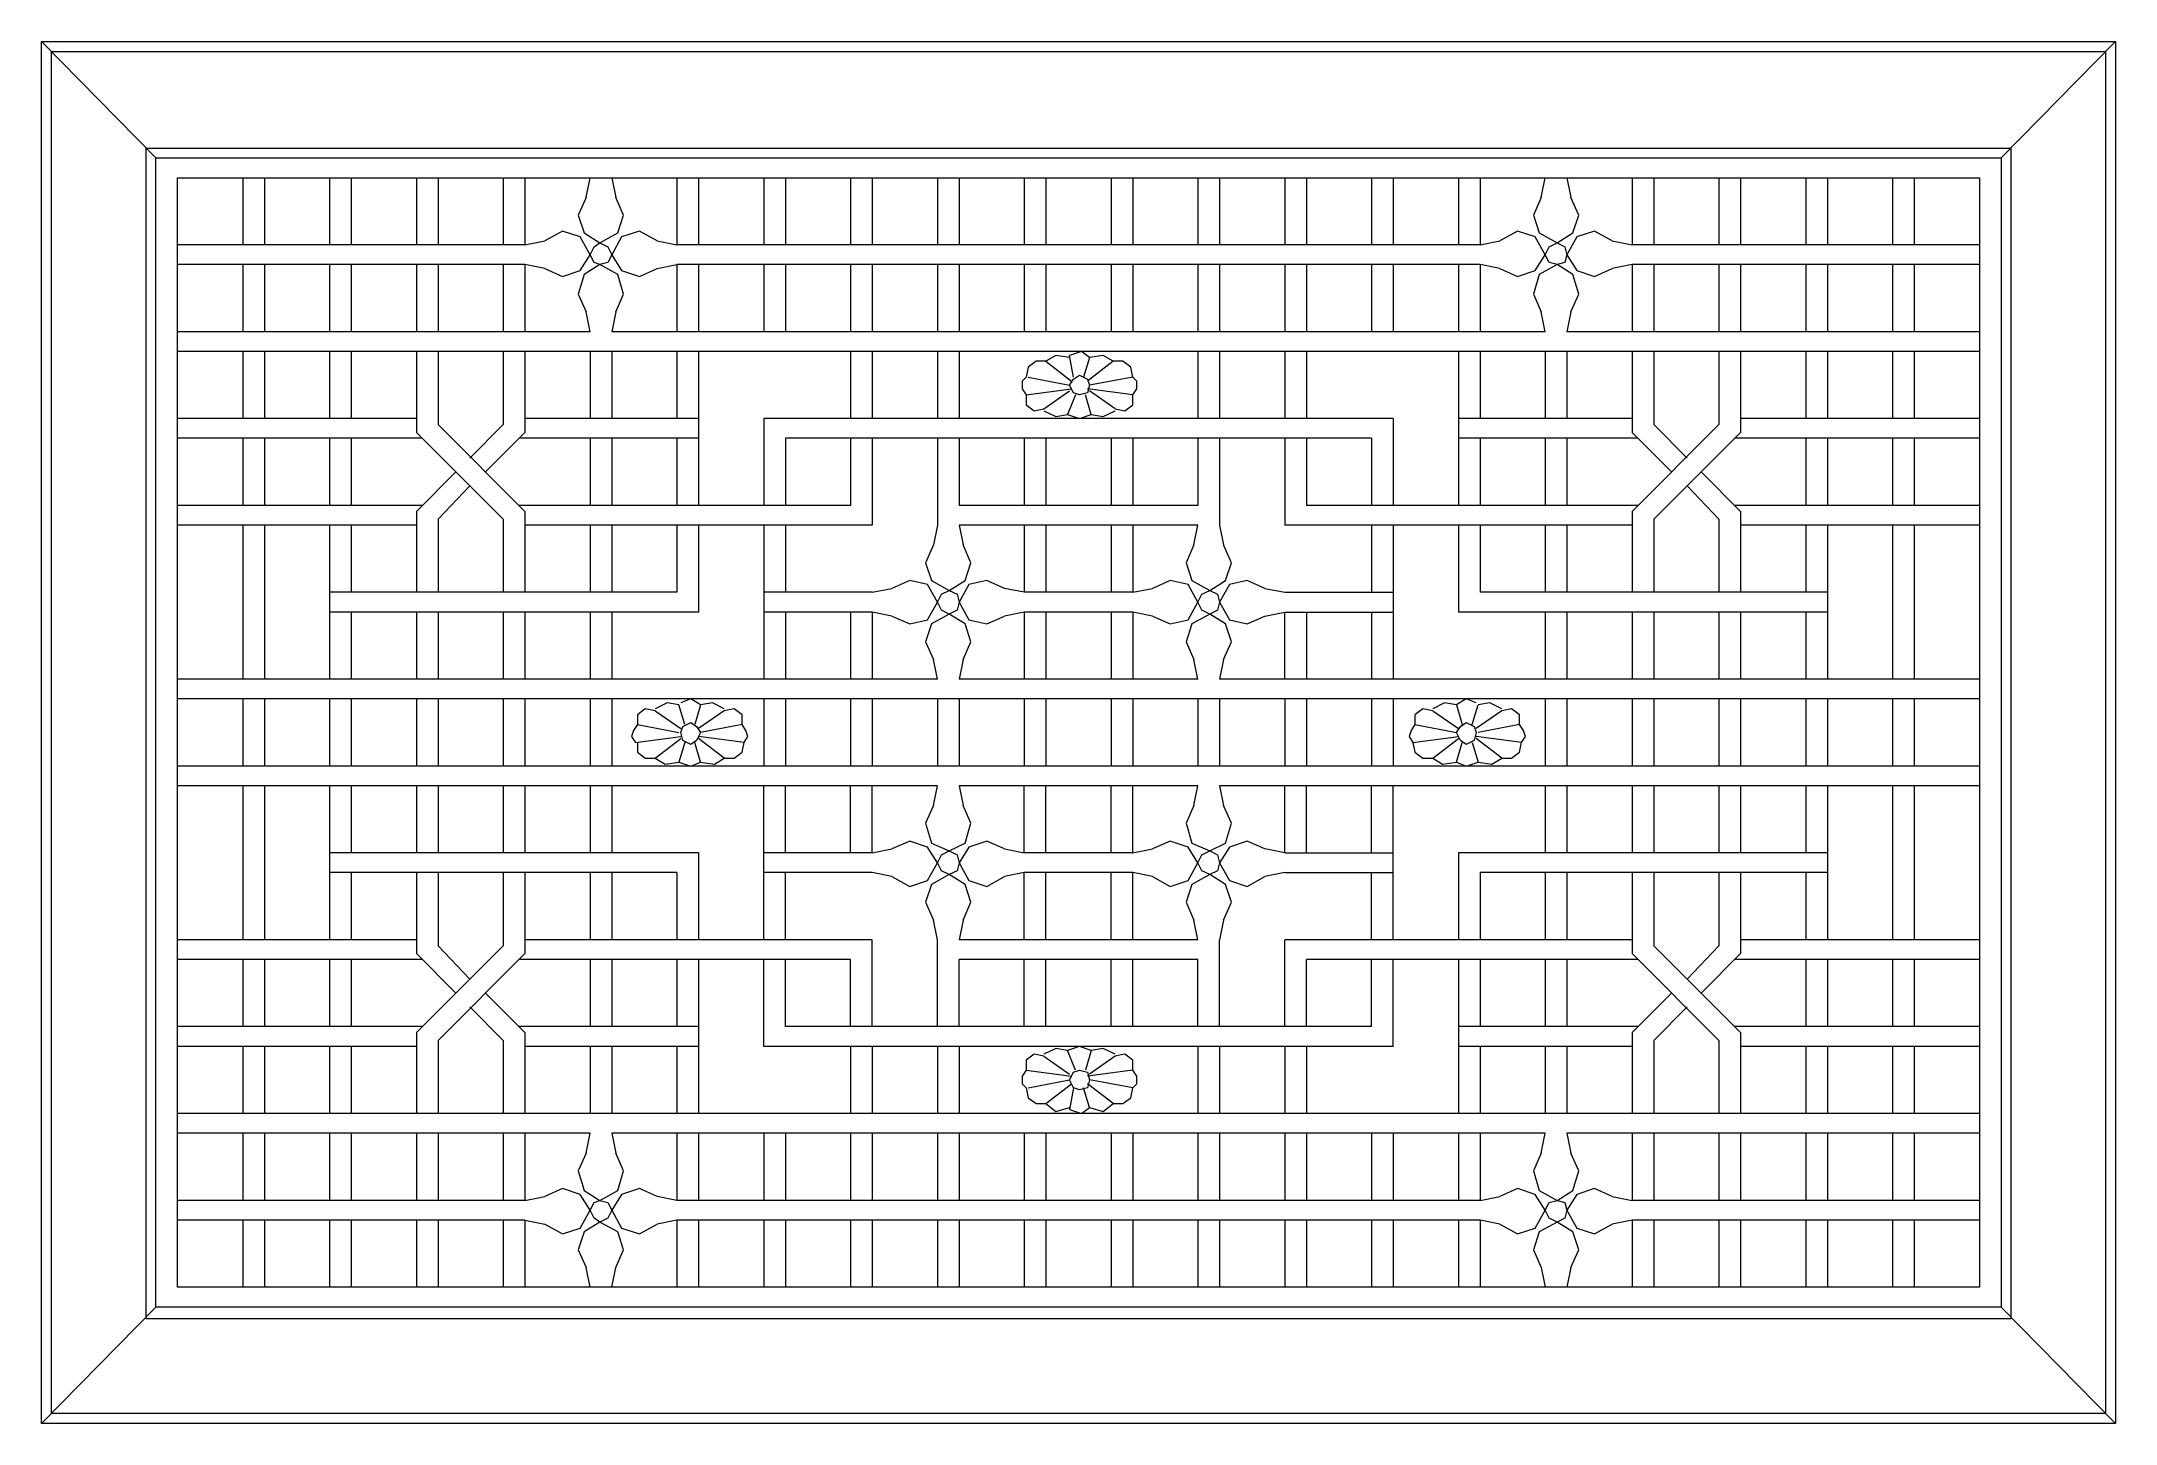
# Model space of a CAD drawing. Header units: centimetres. Extents: x -8.9 to 10.6, y -5 to 8.
import ezdxf

# ---------------------------------------------------------------- set-up
doc = ezdxf.new("R2010")
doc.units = ezdxf.units.CM
doc.header["$MEASUREMENT"] = 0
doc.layers.add('layer 1', color=7, linetype='Continuous')

msp = doc.modelspace()

# ---------------------------------------------------------------- linework, layer by layer
at = {"layer": 'layer 1', "color": 250, "lineweight": 0}
for points, knots in [([(-8.88393, 7.95902), (-8.88393, 7.95902), (-8.88393, -5.04727), (-8.88393, -5.04727), (-8.88393, -5.04727), (-8.88393, -5.04727), (10.64401, -5.04727), (10.64401, -5.04727), (10.64401, -5.04727), (10.64401, -5.04727), (10.64401, 7.95902), (10.64401, 7.95902), (10.64401, 7.95902), (10.64401, 7.95902), (-8.88393, 7.95902), (-8.88393, 7.95902)], [0, 0, 0, 0, 0.25, 0.25, 0.25, 0.25, 0.5, 0.5, 0.5, 0.5, 0.75, 0.75, 0.75, 0.75, 1, 1, 1, 1]), ([(-8.79105, 7.86614), (-8.79105, 7.86614), (-8.79105, -4.95439), (-8.79105, -4.95439), (-8.79105, -4.95439), (-8.79105, -4.95439), (10.55113, -4.95439), (10.55113, -4.95439), (10.55113, -4.95439), (10.55113, -4.95439), (10.55113, 7.86614), (10.55113, 7.86614), (10.55113, 7.86614), (10.55113, 7.86614), (-8.79105, 7.86614), (-8.79105, 7.86614)], [0, 0, 0, 0, 0.25, 0.25, 0.25, 0.25, 0.5, 0.5, 0.5, 0.5, 0.75, 0.75, 0.75, 0.75, 1, 1, 1, 1]), ([(-7.89926, 6.95573), (-7.89926, 6.95573), (-7.89926, -4.06236), (-7.89926, -4.06236), (-7.89926, -4.06236), (-7.89926, -4.06236), (9.65934, -4.06236), (9.65934, -4.06236), (9.65934, -4.06236), (9.65934, -4.06236), (9.65934, 6.95573), (9.65934, 6.95573), (9.65934, 6.95573), (9.65934, 6.95573), (-7.89926, 6.95573), (-7.89926, 6.95573)], [0, 0, 0, 0, 0.25, 0.25, 0.25, 0.25, 0.5, 0.5, 0.5, 0.5, 0.75, 0.75, 0.75, 0.75, 1, 1, 1, 1]), ([(-7.80638, 6.86285), (-7.80638, 6.86285), (-7.80638, -3.95109), (-7.80638, -3.95109), (-7.80638, -3.95109), (-7.80638, -3.95109), (9.56622, -3.95109), (9.56622, -3.95109), (9.56622, -3.95109), (9.56622, -3.95109), (9.56622, 6.86285), (9.56622, 6.86285), (9.56622, 6.86285), (9.56622, 6.86285), (-7.80638, 6.86285), (-7.80638, 6.86285)], [0, 0, 0, 0, 0.25, 0.25, 0.25, 0.25, 0.5, 0.5, 0.5, 0.5, 0.75, 0.75, 0.75, 0.75, 1, 1, 1, 1]), ([(-7.60199, 6.67709), (-7.60199, 6.67709), (-7.60199, -3.76509), (-7.60199, -3.76509), (-7.60199, -3.76509), (-7.60199, -3.76509), (9.36184, -3.76509), (9.36184, -3.76509), (9.36184, -3.76509), (9.36184, -3.76509), (9.36184, 6.67709), (9.36184, 6.67709), (9.36184, 6.67709), (9.36184, 6.67709), (-7.60199, 6.67709), (-7.60199, 6.67709)], [0, 0, 0, 0, 0.25, 0.25, 0.25, 0.25, 0.5, 0.5, 0.5, 0.5, 0.75, 0.75, 0.75, 0.75, 1, 1, 1, 1]), ([(-3.75571, 6.49133), (-3.75571, 6.49133), (-3.83021, 6.32395), (-3.83021, 6.32395), (-3.83021, 6.32395), (-3.83021, 6.32395), (-3.77434, 6.15682), (-3.77434, 6.15682), (-3.77434, 6.15682), (-3.77434, 6.15682), (-3.62583, 6.06394), (-3.62583, 6.06394)], [0, 0, 0, 0, 0.33333333, 0.33333333, 0.33333333, 0.33333333, 0.66666667, 0.66666667, 0.66666667, 0.66666667, 1, 1, 1, 1]), ([(-3.62583, 6.06394), (-3.62583, 6.06394), (-3.45845, 6.15682), (-3.45845, 6.15682), (-3.45845, 6.15682), (-3.45845, 6.15682), (-3.40282, 6.32395), (-3.40282, 6.32395), (-3.40282, 6.32395), (-3.40282, 6.32395), (-3.47708, 6.49133), (-3.47708, 6.49133)], [0, 0, 0, 0, 0.33333333, 0.33333333, 0.33333333, 0.33333333, 0.66666667, 0.66666667, 0.66666667, 0.66666667, 1, 1, 1, 1]), ([(5.23716, 6.49133), (5.23716, 6.49133), (5.16267, 6.32395), (5.16267, 6.32395), (5.16267, 6.32395), (5.16267, 6.32395), (5.21854, 6.15682), (5.21854, 6.15682), (5.21854, 6.15682), (5.21854, 6.15682), (5.38567, 6.06394), (5.38567, 6.06394)], [0, 0, 0, 0, 0.33333333, 0.33333333, 0.33333333, 0.33333333, 0.66666667, 0.66666667, 0.66666667, 0.66666667, 1, 1, 1, 1]), ([(5.38567, 6.06394), (5.38567, 6.06394), (5.53442, 6.15682), (5.53442, 6.15682), (5.53442, 6.15682), (5.53442, 6.15682), (5.59006, 6.32395), (5.59006, 6.32395), (5.59006, 6.32395), (5.59006, 6.32395), (5.5158, 6.49133), (5.5158, 6.49133)], [0, 0, 0, 0, 0.33333333, 0.33333333, 0.33333333, 0.33333333, 0.66666667, 0.66666667, 0.66666667, 0.66666667, 1, 1, 1, 1]), ([(-3.71871, 5.95244), (-3.71871, 5.95244), (-3.81159, 6.11957), (-3.81159, 6.11957), (-3.81159, 6.11957), (-3.81159, 6.11957), (-3.97872, 6.17544), (-3.97872, 6.17544), (-3.97872, 6.17544), (-3.97872, 6.17544), (-4.1461, 6.08256), (-4.1461, 6.08256)], [0, 0, 0, 0, 0.33333333, 0.33333333, 0.33333333, 0.33333333, 0.66666667, 0.66666667, 0.66666667, 0.66666667, 1, 1, 1, 1]), ([(-3.51432, 5.95244), (-3.51432, 5.95244), (-3.55133, 6.02669), (-3.55133, 6.02669), (-3.55133, 6.02669), (-3.55133, 6.02669), (-3.62583, 6.06394), (-3.62583, 6.06394), (-3.62583, 6.06394), (-3.62583, 6.06394), (-3.68146, 6.02669), (-3.68146, 6.02669), (-3.68146, 6.02669), (-3.68146, 6.02669), (-3.71871, 5.95244), (-3.71871, 5.95244), (-3.71871, 5.95244), (-3.71871, 5.95244), (-3.68146, 5.87818), (-3.68146, 5.87818), (-3.68146, 5.87818), (-3.68146, 5.87818), (-3.62583, 5.85956), (-3.62583, 5.85956), (-3.62583, 5.85956), (-3.62583, 5.85956), (-3.55133, 5.87818), (-3.55133, 5.87818), (-3.55133, 5.87818), (-3.55133, 5.87818), (-3.51432, 5.95244), (-3.51432, 5.95244)], [0, 0, 0, 0, 0.125, 0.125, 0.125, 0.125, 0.25, 0.25, 0.25, 0.25, 0.375, 0.375, 0.375, 0.375, 0.5, 0.5, 0.5, 0.5, 0.625, 0.625, 0.625, 0.625, 0.75, 0.75, 0.75, 0.75, 0.875, 0.875, 0.875, 0.875, 1, 1, 1, 1]), ([(-3.08693, 6.08256), (-3.08693, 6.08256), (-3.25407, 6.17544), (-3.25407, 6.17544), (-3.25407, 6.17544), (-3.25407, 6.17544), (-3.42144, 6.11957), (-3.42144, 6.11957), (-3.42144, 6.11957), (-3.42144, 6.11957), (-3.51432, 5.95244), (-3.51432, 5.95244)], [0, 0, 0, 0, 0.33333333, 0.33333333, 0.33333333, 0.33333333, 0.66666667, 0.66666667, 0.66666667, 0.66666667, 1, 1, 1, 1]), ([(5.27417, 5.95244), (5.27417, 5.95244), (5.18129, 6.11957), (5.18129, 6.11957), (5.18129, 6.11957), (5.18129, 6.11957), (5.01415, 6.17544), (5.01415, 6.17544), (5.01415, 6.17544), (5.01415, 6.17544), (4.84702, 6.08256), (4.84702, 6.08256)], [0, 0, 0, 0, 0.33333333, 0.33333333, 0.33333333, 0.33333333, 0.66666667, 0.66666667, 0.66666667, 0.66666667, 1, 1, 1, 1]), ([(5.47855, 5.95244), (5.47855, 5.95244), (5.46017, 6.02669), (5.46017, 6.02669), (5.46017, 6.02669), (5.46017, 6.02669), (5.38567, 6.06394), (5.38567, 6.06394), (5.38567, 6.06394), (5.38567, 6.06394), (5.31142, 6.02669), (5.31142, 6.02669), (5.31142, 6.02669), (5.31142, 6.02669), (5.27417, 5.95244), (5.27417, 5.95244), (5.27417, 5.95244), (5.27417, 5.95244), (5.31142, 5.87818), (5.31142, 5.87818), (5.31142, 5.87818), (5.31142, 5.87818), (5.38567, 5.85956), (5.38567, 5.85956), (5.38567, 5.85956), (5.38567, 5.85956), (5.46017, 5.87818), (5.46017, 5.87818), (5.46017, 5.87818), (5.46017, 5.87818), (5.47855, 5.95244), (5.47855, 5.95244)], [0, 0, 0, 0, 0.125, 0.125, 0.125, 0.125, 0.25, 0.25, 0.25, 0.25, 0.375, 0.375, 0.375, 0.375, 0.5, 0.5, 0.5, 0.5, 0.625, 0.625, 0.625, 0.625, 0.75, 0.75, 0.75, 0.75, 0.875, 0.875, 0.875, 0.875, 1, 1, 1, 1]), ([(5.90594, 6.08256), (5.90594, 6.08256), (5.73881, 6.17544), (5.73881, 6.17544), (5.73881, 6.17544), (5.73881, 6.17544), (5.57143, 6.11957), (5.57143, 6.11957), (5.57143, 6.11957), (5.57143, 6.11957), (5.47855, 5.95244), (5.47855, 5.95244), (5.47855, 5.95244), (5.47855, 5.95244), (5.57143, 5.80368), (5.57143, 5.80368), (5.57143, 5.80368), (5.57143, 5.80368), (5.73881, 5.74805), (5.73881, 5.74805), (5.73881, 5.74805), (5.73881, 5.74805), (5.90594, 5.82231), (5.90594, 5.82231)], [0, 0, 0, 0, 0.16666667, 0.16666667, 0.16666667, 0.16666667, 0.33333333, 0.33333333, 0.33333333, 0.33333333, 0.5, 0.5, 0.5, 0.5, 0.66666667, 0.66666667, 0.66666667, 0.66666667, 0.83333333, 0.83333333, 0.83333333, 0.83333333, 1, 1, 1, 1]), ([(-4.1461, 5.82231), (-4.1461, 5.82231), (-3.97872, 5.74805), (-3.97872, 5.74805), (-3.97872, 5.74805), (-3.97872, 5.74805), (-3.81159, 5.80368), (-3.81159, 5.80368), (-3.81159, 5.80368), (-3.81159, 5.80368), (-3.71871, 5.95244), (-3.71871, 5.95244)], [0, 0, 0, 0, 0.33333333, 0.33333333, 0.33333333, 0.33333333, 0.66666667, 0.66666667, 0.66666667, 0.66666667, 1, 1, 1, 1]), ([(-3.62583, 5.85956), (-3.62583, 5.85956), (-3.77434, 5.76668), (-3.77434, 5.76668), (-3.77434, 5.76668), (-3.77434, 5.76668), (-3.83021, 5.58068), (-3.83021, 5.58068), (-3.83021, 5.58068), (-3.83021, 5.58068), (-3.75571, 5.41354), (-3.75571, 5.41354)], [0, 0, 0, 0, 0.33333333, 0.33333333, 0.33333333, 0.33333333, 0.66666667, 0.66666667, 0.66666667, 0.66666667, 1, 1, 1, 1]), ([(-3.47708, 5.41354), (-3.47708, 5.41354), (-3.40282, 5.58068), (-3.40282, 5.58068), (-3.40282, 5.58068), (-3.40282, 5.58068), (-3.45845, 5.76668), (-3.45845, 5.76668), (-3.45845, 5.76668), (-3.45845, 5.76668), (-3.62583, 5.85956), (-3.62583, 5.85956)], [0, 0, 0, 0, 0.33333333, 0.33333333, 0.33333333, 0.33333333, 0.66666667, 0.66666667, 0.66666667, 0.66666667, 1, 1, 1, 1]), ([(-3.51432, 5.95244), (-3.51432, 5.95244), (-3.42144, 5.80368), (-3.42144, 5.80368), (-3.42144, 5.80368), (-3.42144, 5.80368), (-3.25407, 5.74805), (-3.25407, 5.74805), (-3.25407, 5.74805), (-3.25407, 5.74805), (-3.08693, 5.82231), (-3.08693, 5.82231), (-3.08693, 5.82231), (-3.08693, 5.82231), (-2.90117, 5.85956), (-2.90117, 5.85956)], [0, 0, 0, 0, 0.25, 0.25, 0.25, 0.25, 0.5, 0.5, 0.5, 0.5, 0.75, 0.75, 0.75, 0.75, 1, 1, 1, 1]), ([(4.84702, 5.82231), (4.84702, 5.82231), (5.01415, 5.74805), (5.01415, 5.74805), (5.01415, 5.74805), (5.01415, 5.74805), (5.18129, 5.80368), (5.18129, 5.80368), (5.18129, 5.80368), (5.18129, 5.80368), (5.27417, 5.95244), (5.27417, 5.95244)], [0, 0, 0, 0, 0.33333333, 0.33333333, 0.33333333, 0.33333333, 0.66666667, 0.66666667, 0.66666667, 0.66666667, 1, 1, 1, 1]), ([(5.5158, 5.41354), (5.5158, 5.41354), (5.59006, 5.58068), (5.59006, 5.58068), (5.59006, 5.58068), (5.59006, 5.58068), (5.53442, 5.76668), (5.53442, 5.76668), (5.53442, 5.76668), (5.53442, 5.76668), (5.38567, 5.85956), (5.38567, 5.85956), (5.38567, 5.85956), (5.38567, 5.85956), (5.21854, 5.76668), (5.21854, 5.76668), (5.21854, 5.76668), (5.21854, 5.76668), (5.16267, 5.58068), (5.16267, 5.58068), (5.16267, 5.58068), (5.16267, 5.58068), (5.23716, 5.41354), (5.23716, 5.41354)], [0, 0, 0, 0, 0.16666667, 0.16666667, 0.16666667, 0.16666667, 0.33333333, 0.33333333, 0.33333333, 0.33333333, 0.5, 0.5, 0.5, 0.5, 0.66666667, 0.66666667, 0.66666667, 0.66666667, 0.83333333, 0.83333333, 0.83333333, 0.83333333, 1, 1, 1, 1]), ([(0.57335, 4.94914), (0.57335, 4.94914), (0.48047, 4.94914), (0.48047, 4.94914), (0.48047, 4.94914), (0.48047, 4.94914), (0.40621, 4.89327), (0.40621, 4.89327), (0.40621, 4.89327), (0.40621, 4.89327), (0.38759, 4.80039), (0.38759, 4.80039)], [0, 0, 0, 0, 0.33333333, 0.33333333, 0.33333333, 0.33333333, 0.66666667, 0.66666667, 0.66666667, 0.66666667, 1, 1, 1, 1]), ([(0.79636, 4.98615), (0.79636, 4.98615), (0.66623, 5.00477), (0.66623, 5.00477), (0.66623, 5.00477), (0.66623, 5.00477), (0.57335, 4.94914), (0.57335, 4.94914)], [0, 0, 0, 0, 0.5, 0.5, 0.5, 0.5, 1, 1, 1, 1]), ([(0.98212, 4.98615), (0.98212, 4.98615), (0.90786, 5.04202), (0.90786, 5.04202), (0.90786, 5.04202), (0.90786, 5.04202), (0.79636, 5.00477), (0.79636, 5.00477)], [0, 0, 0, 0, 0.5, 0.5, 0.5, 0.5, 1, 1, 1, 1]), ([(1.20512, 4.94914), (1.20512, 4.94914), (1.11224, 5.00477), (1.11224, 5.00477), (1.11224, 5.00477), (1.11224, 5.00477), (0.98212, 4.98615), (0.98212, 4.98615)], [0, 0, 0, 0, 0.5, 0.5, 0.5, 0.5, 1, 1, 1, 1]), ([(1.39088, 4.80039), (1.39088, 4.80039), (1.37226, 4.89327), (1.37226, 4.89327), (1.37226, 4.89327), (1.37226, 4.89327), (1.298, 4.94914), (1.298, 4.94914), (1.298, 4.94914), (1.298, 4.94914), (1.20512, 4.94914), (1.20512, 4.94914)], [0, 0, 0, 0, 0.33333333, 0.33333333, 0.33333333, 0.33333333, 0.66666667, 0.66666667, 0.66666667, 0.66666667, 1, 1, 1, 1]), ([(0.38759, 4.80039), (0.38759, 4.80039), (0.35034, 4.76314), (0.35034, 4.76314), (0.35034, 4.76314), (0.35034, 4.76314), (0.35034, 4.68889), (0.35034, 4.68889), (0.35034, 4.68889), (0.35034, 4.68889), (0.38759, 4.63325), (0.38759, 4.63325)], [0, 0, 0, 0, 0.33333333, 0.33333333, 0.33333333, 0.33333333, 0.66666667, 0.66666667, 0.66666667, 0.66666667, 1, 1, 1, 1]), ([(0.98212, 4.72613), (0.98212, 4.72613), (0.96349, 4.78177), (0.96349, 4.78177), (0.96349, 4.78177), (0.96349, 4.78177), (0.88924, 4.81901), (0.88924, 4.81901), (0.88924, 4.81901), (0.88924, 4.81901), (0.8336, 4.78177), (0.8336, 4.78177), (0.8336, 4.78177), (0.8336, 4.78177), (0.79636, 4.72613), (0.79636, 4.72613), (0.79636, 4.72613), (0.79636, 4.72613), (0.8336, 4.65188), (0.8336, 4.65188), (0.8336, 4.65188), (0.8336, 4.65188), (0.88924, 4.63325), (0.88924, 4.63325), (0.88924, 4.63325), (0.88924, 4.63325), (0.96349, 4.65188), (0.96349, 4.65188), (0.96349, 4.65188), (0.96349, 4.65188), (0.98212, 4.72613), (0.98212, 4.72613)], [0, 0, 0, 0, 0.125, 0.125, 0.125, 0.125, 0.25, 0.25, 0.25, 0.25, 0.375, 0.375, 0.375, 0.375, 0.5, 0.5, 0.5, 0.5, 0.625, 0.625, 0.625, 0.625, 0.75, 0.75, 0.75, 0.75, 0.875, 0.875, 0.875, 0.875, 1, 1, 1, 1]), ([(1.39088, 4.63325), (1.39088, 4.63325), (1.42813, 4.68889), (1.42813, 4.68889), (1.42813, 4.68889), (1.42813, 4.68889), (1.42813, 4.76314), (1.42813, 4.76314), (1.42813, 4.76314), (1.42813, 4.76314), (1.39088, 4.80039), (1.39088, 4.80039)], [0, 0, 0, 0, 0.33333333, 0.33333333, 0.33333333, 0.33333333, 0.66666667, 0.66666667, 0.66666667, 0.66666667, 1, 1, 1, 1]), ([(0.38759, 4.63325), (0.38759, 4.63325), (0.38759, 4.54037), (0.38759, 4.54037), (0.38759, 4.54037), (0.38759, 4.54037), (0.46184, 4.4845), (0.46184, 4.4845), (0.46184, 4.4845), (0.46184, 4.4845), (0.55472, 4.50313), (0.55472, 4.50313)], [0, 0, 0, 0, 0.33333333, 0.33333333, 0.33333333, 0.33333333, 0.66666667, 0.66666667, 0.66666667, 0.66666667, 1, 1, 1, 1]), ([(0.85223, 4.63325), (0.85223, 4.63325), (0.77773, 4.44749), (0.77773, 4.44749), (0.77773, 4.44749), (0.77773, 4.44749), (0.88924, 4.41025), (0.88924, 4.41025), (0.88924, 4.41025), (0.88924, 4.41025), (1.00074, 4.44749), (1.00074, 4.44749)], [0, 0, 0, 0, 0.33333333, 0.33333333, 0.33333333, 0.33333333, 0.66666667, 0.66666667, 0.66666667, 0.66666667, 1, 1, 1, 1]), ([(1.22375, 4.50313), (1.22375, 4.50313), (1.31663, 4.4845), (1.31663, 4.4845), (1.31663, 4.4845), (1.31663, 4.4845), (1.39088, 4.54037), (1.39088, 4.54037), (1.39088, 4.54037), (1.39088, 4.54037), (1.39088, 4.63325), (1.39088, 4.63325)], [0, 0, 0, 0, 0.33333333, 0.33333333, 0.33333333, 0.33333333, 0.66666667, 0.66666667, 0.66666667, 0.66666667, 1, 1, 1, 1]), ([(0.55472, 4.4845), (0.55472, 4.4845), (0.66623, 4.42887), (0.66623, 4.42887), (0.66623, 4.42887), (0.66623, 4.42887), (0.77773, 4.44749), (0.77773, 4.44749)], [0, 0, 0, 0, 0.5, 0.5, 0.5, 0.5, 1, 1, 1, 1]), ([(1.00074, 4.44749), (1.00074, 4.44749), (1.11224, 4.42887), (1.11224, 4.42887), (1.11224, 4.42887), (1.11224, 4.42887), (1.22375, 4.4845), (1.22375, 4.4845)], [0, 0, 0, 0, 0.5, 0.5, 0.5, 0.5, 1, 1, 1, 1]), ([(-0.44857, 3.40695), (-0.44857, 3.40695), (-0.48558, 3.22095), (-0.48558, 3.22095), (-0.48558, 3.22095), (-0.48558, 3.22095), (-0.56007, 3.05382), (-0.56007, 3.05382), (-0.56007, 3.05382), (-0.56007, 3.05382), (-0.5042, 2.88668), (-0.5042, 2.88668), (-0.5042, 2.88668), (-0.5042, 2.88668), (-0.33707, 2.7938), (-0.33707, 2.7938)], [0, 0, 0, 0, 0.25, 0.25, 0.25, 0.25, 0.5, 0.5, 0.5, 0.5, 0.75, 0.75, 0.75, 0.75, 1, 1, 1, 1]), ([(-0.33707, 2.7938), (-0.33707, 2.7938), (-0.18831, 2.88668), (-0.18831, 2.88668), (-0.18831, 2.88668), (-0.18831, 2.88668), (-0.13268, 3.05382), (-0.13268, 3.05382), (-0.13268, 3.05382), (-0.13268, 3.05382), (-0.20694, 3.22095), (-0.20694, 3.22095)], [0, 0, 0, 0, 0.33333333, 0.33333333, 0.33333333, 0.33333333, 0.66666667, 0.66666667, 0.66666667, 0.66666667, 1, 1, 1, 1]), ([(1.96702, 3.22095), (1.96702, 3.22095), (1.89253, 3.05382), (1.89253, 3.05382), (1.89253, 3.05382), (1.89253, 3.05382), (1.9484, 2.88668), (1.9484, 2.88668), (1.9484, 2.88668), (1.9484, 2.88668), (2.11554, 2.7938), (2.11554, 2.7938)], [0, 0, 0, 0, 0.33333333, 0.33333333, 0.33333333, 0.33333333, 0.66666667, 0.66666667, 0.66666667, 0.66666667, 1, 1, 1, 1]), ([(2.11554, 2.7938), (2.11554, 2.7938), (2.26429, 2.88668), (2.26429, 2.88668), (2.26429, 2.88668), (2.26429, 2.88668), (2.31992, 3.05382), (2.31992, 3.05382), (2.31992, 3.05382), (2.31992, 3.05382), (2.24566, 3.22095), (2.24566, 3.22095)], [0, 0, 0, 0, 0.33333333, 0.33333333, 0.33333333, 0.33333333, 0.66666667, 0.66666667, 0.66666667, 0.66666667, 1, 1, 1, 1]), ([(-0.87596, 2.55217), (-0.87596, 2.55217), (-0.70859, 2.47792), (-0.70859, 2.47792), (-0.70859, 2.47792), (-0.70859, 2.47792), (-0.54145, 2.51492), (-0.54145, 2.51492), (-0.54145, 2.51492), (-0.54145, 2.51492), (-0.44857, 2.6823), (-0.44857, 2.6823), (-0.44857, 2.6823), (-0.44857, 2.6823), (-0.54145, 2.84943), (-0.54145, 2.84943), (-0.54145, 2.84943), (-0.54145, 2.84943), (-0.70859, 2.88668), (-0.70859, 2.88668), (-0.70859, 2.88668), (-0.70859, 2.88668), (-0.87596, 2.81219), (-0.87596, 2.81219)], [0, 0, 0, 0, 0.16666667, 0.16666667, 0.16666667, 0.16666667, 0.33333333, 0.33333333, 0.33333333, 0.33333333, 0.5, 0.5, 0.5, 0.5, 0.66666667, 0.66666667, 0.66666667, 0.66666667, 0.83333333, 0.83333333, 0.83333333, 0.83333333, 1, 1, 1, 1]), ([(-0.24419, 2.6823), (-0.24419, 2.6823), (-0.26281, 2.75655), (-0.26281, 2.75655), (-0.26281, 2.75655), (-0.26281, 2.75655), (-0.33707, 2.7938), (-0.33707, 2.7938), (-0.33707, 2.7938), (-0.33707, 2.7938), (-0.41132, 2.75655), (-0.41132, 2.75655), (-0.41132, 2.75655), (-0.41132, 2.75655), (-0.44857, 2.6823), (-0.44857, 2.6823), (-0.44857, 2.6823), (-0.44857, 2.6823), (-0.41132, 2.6078), (-0.41132, 2.6078), (-0.41132, 2.6078), (-0.41132, 2.6078), (-0.33707, 2.5708), (-0.33707, 2.5708), (-0.33707, 2.5708), (-0.33707, 2.5708), (-0.26281, 2.6078), (-0.26281, 2.6078), (-0.26281, 2.6078), (-0.26281, 2.6078), (-0.24419, 2.6823), (-0.24419, 2.6823)], [0, 0, 0, 0, 0.125, 0.125, 0.125, 0.125, 0.25, 0.25, 0.25, 0.25, 0.375, 0.375, 0.375, 0.375, 0.5, 0.5, 0.5, 0.5, 0.625, 0.625, 0.625, 0.625, 0.75, 0.75, 0.75, 0.75, 0.875, 0.875, 0.875, 0.875, 1, 1, 1, 1]), ([(0.36896, 2.77518), (0.36896, 2.77518), (0.1832, 2.81219), (0.1832, 2.81219), (0.1832, 2.81219), (0.1832, 2.81219), (0.01607, 2.88668), (0.01607, 2.88668), (0.01607, 2.88668), (0.01607, 2.88668), (-0.15131, 2.84943), (-0.15131, 2.84943), (-0.15131, 2.84943), (-0.15131, 2.84943), (-0.24419, 2.6823), (-0.24419, 2.6823)], [0, 0, 0, 0, 0.25, 0.25, 0.25, 0.25, 0.5, 0.5, 0.5, 0.5, 0.75, 0.75, 0.75, 0.75, 1, 1, 1, 1]), ([(2.00403, 2.6823), (2.00403, 2.6823), (1.91115, 2.84943), (1.91115, 2.84943), (1.91115, 2.84943), (1.91115, 2.84943), (1.74402, 2.88668), (1.74402, 2.88668), (1.74402, 2.88668), (1.74402, 2.88668), (1.57664, 2.81219), (1.57664, 2.81219)], [0, 0, 0, 0, 0.33333333, 0.33333333, 0.33333333, 0.33333333, 0.66666667, 0.66666667, 0.66666667, 0.66666667, 1, 1, 1, 1]), ([(2.20842, 2.6823), (2.20842, 2.6823), (2.18979, 2.75655), (2.18979, 2.75655), (2.18979, 2.75655), (2.18979, 2.75655), (2.11554, 2.7938), (2.11554, 2.7938), (2.11554, 2.7938), (2.11554, 2.7938), (2.04128, 2.75655), (2.04128, 2.75655), (2.04128, 2.75655), (2.04128, 2.75655), (2.00403, 2.6823), (2.00403, 2.6823), (2.00403, 2.6823), (2.00403, 2.6823), (2.04128, 2.6078), (2.04128, 2.6078), (2.04128, 2.6078), (2.04128, 2.6078), (2.11554, 2.5708), (2.11554, 2.5708), (2.11554, 2.5708), (2.11554, 2.5708), (2.18979, 2.6078), (2.18979, 2.6078), (2.18979, 2.6078), (2.18979, 2.6078), (2.20842, 2.6823), (2.20842, 2.6823)], [0, 0, 0, 0, 0.125, 0.125, 0.125, 0.125, 0.25, 0.25, 0.25, 0.25, 0.375, 0.375, 0.375, 0.375, 0.5, 0.5, 0.5, 0.5, 0.625, 0.625, 0.625, 0.625, 0.75, 0.75, 0.75, 0.75, 0.875, 0.875, 0.875, 0.875, 1, 1, 1, 1]), ([(2.63581, 2.81219), (2.63581, 2.81219), (2.46867, 2.88668), (2.46867, 2.88668), (2.46867, 2.88668), (2.46867, 2.88668), (2.3013, 2.84943), (2.3013, 2.84943), (2.3013, 2.84943), (2.3013, 2.84943), (2.20842, 2.6823), (2.20842, 2.6823)], [0, 0, 0, 0, 0.33333333, 0.33333333, 0.33333333, 0.33333333, 0.66666667, 0.66666667, 0.66666667, 0.66666667, 1, 1, 1, 1]), ([(-0.33707, 2.5708), (-0.33707, 2.5708), (-0.5042, 2.47792), (-0.5042, 2.47792), (-0.5042, 2.47792), (-0.5042, 2.47792), (-0.56007, 2.31054), (-0.56007, 2.31054), (-0.56007, 2.31054), (-0.56007, 2.31054), (-0.48558, 2.1434), (-0.48558, 2.1434)], [0, 0, 0, 0, 0.33333333, 0.33333333, 0.33333333, 0.33333333, 0.66666667, 0.66666667, 0.66666667, 0.66666667, 1, 1, 1, 1]), ([(-0.20694, 2.1434), (-0.20694, 2.1434), (-0.13268, 2.31054), (-0.13268, 2.31054), (-0.13268, 2.31054), (-0.13268, 2.31054), (-0.18831, 2.47792), (-0.18831, 2.47792), (-0.18831, 2.47792), (-0.18831, 2.47792), (-0.33707, 2.5708), (-0.33707, 2.5708)], [0, 0, 0, 0, 0.33333333, 0.33333333, 0.33333333, 0.33333333, 0.66666667, 0.66666667, 0.66666667, 0.66666667, 1, 1, 1, 1]), ([(-0.24419, 2.6823), (-0.24419, 2.6823), (-0.15131, 2.51492), (-0.15131, 2.51492), (-0.15131, 2.51492), (-0.15131, 2.51492), (0.01607, 2.47792), (0.01607, 2.47792), (0.01607, 2.47792), (0.01607, 2.47792), (0.1832, 2.55217), (0.1832, 2.55217)], [0, 0, 0, 0, 0.33333333, 0.33333333, 0.33333333, 0.33333333, 0.66666667, 0.66666667, 0.66666667, 0.66666667, 1, 1, 1, 1]), ([(1.57664, 2.55217), (1.57664, 2.55217), (1.74402, 2.47792), (1.74402, 2.47792), (1.74402, 2.47792), (1.74402, 2.47792), (1.91115, 2.51492), (1.91115, 2.51492), (1.91115, 2.51492), (1.91115, 2.51492), (2.00403, 2.6823), (2.00403, 2.6823)], [0, 0, 0, 0, 0.33333333, 0.33333333, 0.33333333, 0.33333333, 0.66666667, 0.66666667, 0.66666667, 0.66666667, 1, 1, 1, 1]), ([(2.11554, 2.5708), (2.11554, 2.5708), (1.9484, 2.47792), (1.9484, 2.47792), (1.9484, 2.47792), (1.9484, 2.47792), (1.89253, 2.31054), (1.89253, 2.31054), (1.89253, 2.31054), (1.89253, 2.31054), (1.96702, 2.1434), (1.96702, 2.1434)], [0, 0, 0, 0, 0.33333333, 0.33333333, 0.33333333, 0.33333333, 0.66666667, 0.66666667, 0.66666667, 0.66666667, 1, 1, 1, 1]), ([(2.24566, 2.1434), (2.24566, 2.1434), (2.31992, 2.31054), (2.31992, 2.31054), (2.31992, 2.31054), (2.31992, 2.31054), (2.26429, 2.47792), (2.26429, 2.47792), (2.26429, 2.47792), (2.26429, 2.47792), (2.11554, 2.5708), (2.11554, 2.5708)], [0, 0, 0, 0, 0.33333333, 0.33333333, 0.33333333, 0.33333333, 0.66666667, 0.66666667, 0.66666667, 0.66666667, 1, 1, 1, 1]), ([(2.20842, 2.6823), (2.20842, 2.6823), (2.3013, 2.51492), (2.3013, 2.51492), (2.3013, 2.51492), (2.3013, 2.51492), (2.46867, 2.47792), (2.46867, 2.47792), (2.46867, 2.47792), (2.46867, 2.47792), (2.63581, 2.55217), (2.63581, 2.55217), (2.63581, 2.55217), (2.63581, 2.55217), (2.82157, 2.58942), (2.82157, 2.58942)], [0, 0, 0, 0, 0.25, 0.25, 0.25, 0.25, 0.5, 0.5, 0.5, 0.5, 0.75, 0.75, 0.75, 0.75, 1, 1, 1, 1]), ([(2.82157, 1.95764), (2.82157, 1.95764), (2.82157, 2.58942), (2.82157, 2.58942), (2.82157, 2.58942), (2.82157, 2.58942), (3.84348, 2.58942), (3.84348, 2.58942)], [0, 0, 0, 0, 0.5, 0.5, 0.5, 0.5, 1, 1, 1, 1]), ([(-2.67816, 1.71601), (-2.67816, 1.71601), (-2.77104, 1.77188), (-2.77104, 1.77188), (-2.77104, 1.77188), (-2.77104, 1.77188), (-2.86392, 1.73464), (-2.86392, 1.73464)], [0, 0, 0, 0, 0.5, 0.5, 0.5, 0.5, 1, 1, 1, 1]), ([(4.62401, 1.73464), (4.62401, 1.73464), (4.53113, 1.77188), (4.53113, 1.77188), (4.53113, 1.77188), (4.53113, 1.77188), (4.43825, 1.71601), (4.43825, 1.71601)], [0, 0, 0, 0, 0.5, 0.5, 0.5, 0.5, 1, 1, 1, 1]), ([(-3.10556, 1.66038), (-3.10556, 1.66038), (-3.19844, 1.679), (-3.19844, 1.679), (-3.19844, 1.679), (-3.19844, 1.679), (-3.27269, 1.62313), (-3.27269, 1.62313), (-3.27269, 1.62313), (-3.27269, 1.62313), (-3.27269, 1.53025), (-3.27269, 1.53025)], [0, 0, 0, 0, 0.33333333, 0.33333333, 0.33333333, 0.33333333, 0.66666667, 0.66666667, 0.66666667, 0.66666667, 1, 1, 1, 1]), ([(-2.88255, 1.71601), (-2.88255, 1.71601), (-2.99405, 1.73464), (-2.99405, 1.73464), (-2.99405, 1.73464), (-2.99405, 1.73464), (-3.10556, 1.679), (-3.10556, 1.679)], [0, 0, 0, 0, 0.5, 0.5, 0.5, 0.5, 1, 1, 1, 1]), ([(-2.45516, 1.679), (-2.45516, 1.679), (-2.56666, 1.73464), (-2.56666, 1.73464), (-2.56666, 1.73464), (-2.56666, 1.73464), (-2.67816, 1.71601), (-2.67816, 1.71601)], [0, 0, 0, 0, 0.5, 0.5, 0.5, 0.5, 1, 1, 1, 1]), ([(-2.2694, 1.36312), (-2.2694, 1.36312), (-2.23215, 1.41875), (-2.23215, 1.41875), (-2.23215, 1.41875), (-2.23215, 1.41875), (-2.25077, 1.47462), (-2.25077, 1.47462), (-2.25077, 1.47462), (-2.25077, 1.47462), (-2.28802, 1.53025), (-2.28802, 1.53025), (-2.28802, 1.53025), (-2.28802, 1.53025), (-2.28802, 1.62313), (-2.28802, 1.62313), (-2.28802, 1.62313), (-2.28802, 1.62313), (-2.36228, 1.679), (-2.36228, 1.679), (-2.36228, 1.679), (-2.36228, 1.679), (-2.45516, 1.66038), (-2.45516, 1.66038)], [0, 0, 0, 0, 0.16666667, 0.16666667, 0.16666667, 0.16666667, 0.33333333, 0.33333333, 0.33333333, 0.33333333, 0.5, 0.5, 0.5, 0.5, 0.66666667, 0.66666667, 0.66666667, 0.66666667, 0.83333333, 0.83333333, 0.83333333, 0.83333333, 1, 1, 1, 1]), ([(4.21524, 1.66038), (4.21524, 1.66038), (4.12236, 1.679), (4.12236, 1.679), (4.12236, 1.679), (4.12236, 1.679), (4.04787, 1.62313), (4.04787, 1.62313), (4.04787, 1.62313), (4.04787, 1.62313), (4.04787, 1.53025), (4.04787, 1.53025)], [0, 0, 0, 0, 0.33333333, 0.33333333, 0.33333333, 0.33333333, 0.66666667, 0.66666667, 0.66666667, 0.66666667, 1, 1, 1, 1]), ([(4.43825, 1.71601), (4.43825, 1.71601), (4.32675, 1.73464), (4.32675, 1.73464), (4.32675, 1.73464), (4.32675, 1.73464), (4.21524, 1.679), (4.21524, 1.679)], [0, 0, 0, 0, 0.5, 0.5, 0.5, 0.5, 1, 1, 1, 1]), ([(4.8654, 1.679), (4.8654, 1.679), (4.7539, 1.73464), (4.7539, 1.73464), (4.7539, 1.73464), (4.7539, 1.73464), (4.64263, 1.71601), (4.64263, 1.71601)], [0, 0, 0, 0, 0.5, 0.5, 0.5, 0.5, 1, 1, 1, 1]), ([(5.03278, 1.53025), (5.03278, 1.53025), (5.03278, 1.62313), (5.03278, 1.62313), (5.03278, 1.62313), (5.03278, 1.62313), (4.95828, 1.679), (4.95828, 1.679), (4.95828, 1.679), (4.95828, 1.679), (4.8654, 1.66038), (4.8654, 1.66038)], [0, 0, 0, 0, 0.33333333, 0.33333333, 0.33333333, 0.33333333, 0.66666667, 0.66666667, 0.66666667, 0.66666667, 1, 1, 1, 1]), ([(-3.27269, 1.53025), (-3.27269, 1.53025), (-3.30994, 1.47462), (-3.30994, 1.47462), (-3.30994, 1.47462), (-3.30994, 1.47462), (-3.32856, 1.41875), (-3.32856, 1.41875), (-3.32856, 1.41875), (-3.32856, 1.41875), (-3.29132, 1.36312), (-3.29132, 1.36312)], [0, 0, 0, 0, 0.33333333, 0.33333333, 0.33333333, 0.33333333, 0.66666667, 0.66666667, 0.66666667, 0.66666667, 1, 1, 1, 1]), ([(-2.67816, 1.456), (-2.67816, 1.456), (-2.71541, 1.51163), (-2.71541, 1.51163), (-2.71541, 1.51163), (-2.71541, 1.51163), (-2.77104, 1.54888), (-2.77104, 1.54888), (-2.77104, 1.54888), (-2.77104, 1.54888), (-2.8453, 1.51163), (-2.8453, 1.51163), (-2.8453, 1.51163), (-2.8453, 1.51163), (-2.86392, 1.456), (-2.86392, 1.456), (-2.86392, 1.456), (-2.86392, 1.456), (-2.8453, 1.3815), (-2.8453, 1.3815), (-2.8453, 1.3815), (-2.8453, 1.3815), (-2.77104, 1.34449), (-2.77104, 1.34449), (-2.77104, 1.34449), (-2.77104, 1.34449), (-2.71541, 1.3815), (-2.71541, 1.3815), (-2.71541, 1.3815), (-2.71541, 1.3815), (-2.67816, 1.456), (-2.67816, 1.456)], [0, 0, 0, 0, 0.125, 0.125, 0.125, 0.125, 0.25, 0.25, 0.25, 0.25, 0.375, 0.375, 0.375, 0.375, 0.5, 0.5, 0.5, 0.5, 0.625, 0.625, 0.625, 0.625, 0.75, 0.75, 0.75, 0.75, 0.875, 0.875, 0.875, 0.875, 1, 1, 1, 1]), ([(4.04787, 1.53025), (4.04787, 1.53025), (4.01086, 1.47462), (4.01086, 1.47462), (4.01086, 1.47462), (4.01086, 1.47462), (3.99224, 1.41875), (3.99224, 1.41875), (3.99224, 1.41875), (3.99224, 1.41875), (4.02948, 1.36312), (4.02948, 1.36312)], [0, 0, 0, 0, 0.33333333, 0.33333333, 0.33333333, 0.33333333, 0.66666667, 0.66666667, 0.66666667, 0.66666667, 1, 1, 1, 1]), ([(4.62401, 1.456), (4.62401, 1.456), (4.60539, 1.51163), (4.60539, 1.51163), (4.60539, 1.51163), (4.60539, 1.51163), (4.53113, 1.54888), (4.53113, 1.54888), (4.53113, 1.54888), (4.53113, 1.54888), (4.47526, 1.51163), (4.47526, 1.51163), (4.47526, 1.51163), (4.47526, 1.51163), (4.43825, 1.456), (4.43825, 1.456), (4.43825, 1.456), (4.43825, 1.456), (4.47526, 1.3815), (4.47526, 1.3815), (4.47526, 1.3815), (4.47526, 1.3815), (4.53113, 1.34449), (4.53113, 1.34449), (4.53113, 1.34449), (4.53113, 1.34449), (4.60539, 1.3815), (4.60539, 1.3815), (4.60539, 1.3815), (4.60539, 1.3815), (4.62401, 1.456), (4.62401, 1.456)], [0, 0, 0, 0, 0.125, 0.125, 0.125, 0.125, 0.25, 0.25, 0.25, 0.25, 0.375, 0.375, 0.375, 0.375, 0.5, 0.5, 0.5, 0.5, 0.625, 0.625, 0.625, 0.625, 0.75, 0.75, 0.75, 0.75, 0.875, 0.875, 0.875, 0.875, 1, 1, 1, 1]), ([(5.0514, 1.36312), (5.0514, 1.36312), (5.08841, 1.41875), (5.08841, 1.41875), (5.08841, 1.41875), (5.08841, 1.41875), (5.06979, 1.47462), (5.06979, 1.47462), (5.06979, 1.47462), (5.06979, 1.47462), (5.03278, 1.53025), (5.03278, 1.53025)], [0, 0, 0, 0, 0.33333333, 0.33333333, 0.33333333, 0.33333333, 0.66666667, 0.66666667, 0.66666667, 0.66666667, 1, 1, 1, 1]), ([(-3.27269, 1.36312), (-3.27269, 1.36312), (-3.27269, 1.27024), (-3.27269, 1.27024), (-3.27269, 1.27024), (-3.27269, 1.27024), (-3.19844, 1.21437), (-3.19844, 1.21437), (-3.19844, 1.21437), (-3.19844, 1.21437), (-3.10556, 1.21437), (-3.10556, 1.21437)], [0, 0, 0, 0, 0.33333333, 0.33333333, 0.33333333, 0.33333333, 0.66666667, 0.66666667, 0.66666667, 0.66666667, 1, 1, 1, 1]), ([(-3.10556, 1.21437), (-3.10556, 1.21437), (-3.01268, 1.15873), (-3.01268, 1.15873), (-3.01268, 1.15873), (-3.01268, 1.15873), (-2.88255, 1.17712), (-2.88255, 1.17712)], [0, 0, 0, 0, 0.5, 0.5, 0.5, 0.5, 1, 1, 1, 1]), ([(-2.88255, 1.17712), (-2.88255, 1.17712), (-2.77104, 1.14011), (-2.77104, 1.14011), (-2.77104, 1.14011), (-2.77104, 1.14011), (-2.67816, 1.17712), (-2.67816, 1.17712)], [0, 0, 0, 0, 0.5, 0.5, 0.5, 0.5, 1, 1, 1, 1]), ([(-2.67816, 1.17712), (-2.67816, 1.17712), (-2.54804, 1.15873), (-2.54804, 1.15873), (-2.54804, 1.15873), (-2.54804, 1.15873), (-2.45516, 1.21437), (-2.45516, 1.21437)], [0, 0, 0, 0, 0.5, 0.5, 0.5, 0.5, 1, 1, 1, 1]), ([(-2.45516, 1.21437), (-2.45516, 1.21437), (-2.36228, 1.21437), (-2.36228, 1.21437), (-2.36228, 1.21437), (-2.36228, 1.21437), (-2.28802, 1.27024), (-2.28802, 1.27024), (-2.28802, 1.27024), (-2.28802, 1.27024), (-2.2694, 1.36312), (-2.2694, 1.36312)], [0, 0, 0, 0, 0.33333333, 0.33333333, 0.33333333, 0.33333333, 0.66666667, 0.66666667, 0.66666667, 0.66666667, 1, 1, 1, 1]), ([(4.02948, 1.36312), (4.02948, 1.36312), (4.04787, 1.27024), (4.04787, 1.27024), (4.04787, 1.27024), (4.04787, 1.27024), (4.12236, 1.21437), (4.12236, 1.21437), (4.12236, 1.21437), (4.12236, 1.21437), (4.21524, 1.21437), (4.21524, 1.21437)], [0, 0, 0, 0, 0.33333333, 0.33333333, 0.33333333, 0.33333333, 0.66666667, 0.66666667, 0.66666667, 0.66666667, 1, 1, 1, 1]), ([(4.21524, 1.21437), (4.21524, 1.21437), (4.30812, 1.15873), (4.30812, 1.15873), (4.30812, 1.15873), (4.30812, 1.15873), (4.43825, 1.17712), (4.43825, 1.17712)], [0, 0, 0, 0, 0.5, 0.5, 0.5, 0.5, 1, 1, 1, 1]), ([(4.43825, 1.17712), (4.43825, 1.17712), (4.53113, 1.14011), (4.53113, 1.14011), (4.53113, 1.14011), (4.53113, 1.14011), (4.64263, 1.17712), (4.64263, 1.17712)], [0, 0, 0, 0, 0.5, 0.5, 0.5, 0.5, 1, 1, 1, 1]), ([(4.64263, 1.17712), (4.64263, 1.17712), (4.77252, 1.15873), (4.77252, 1.15873), (4.77252, 1.15873), (4.77252, 1.15873), (4.8654, 1.21437), (4.8654, 1.21437)], [0, 0, 0, 0, 0.5, 0.5, 0.5, 0.5, 1, 1, 1, 1]), ([(4.8654, 1.21437), (4.8654, 1.21437), (4.95828, 1.21437), (4.95828, 1.21437), (4.95828, 1.21437), (4.95828, 1.21437), (5.03278, 1.27024), (5.03278, 1.27024), (5.03278, 1.27024), (5.03278, 1.27024), (5.0514, 1.36312), (5.0514, 1.36312)], [0, 0, 0, 0, 0.33333333, 0.33333333, 0.33333333, 0.33333333, 0.66666667, 0.66666667, 0.66666667, 0.66666667, 1, 1, 1, 1]), ([(-0.48558, 0.76835), (-0.48558, 0.76835), (-0.56007, 0.60122), (-0.56007, 0.60122), (-0.56007, 0.60122), (-0.56007, 0.60122), (-0.5042, 0.41546), (-0.5042, 0.41546), (-0.5042, 0.41546), (-0.5042, 0.41546), (-0.33707, 0.3412), (-0.33707, 0.3412)], [0, 0, 0, 0, 0.33333333, 0.33333333, 0.33333333, 0.33333333, 0.66666667, 0.66666667, 0.66666667, 0.66666667, 1, 1, 1, 1]), ([(-0.33707, 0.3412), (-0.33707, 0.3412), (-0.18831, 0.41546), (-0.18831, 0.41546), (-0.18831, 0.41546), (-0.18831, 0.41546), (-0.13268, 0.60122), (-0.13268, 0.60122), (-0.13268, 0.60122), (-0.13268, 0.60122), (-0.20694, 0.76835), (-0.20694, 0.76835)], [0, 0, 0, 0, 0.33333333, 0.33333333, 0.33333333, 0.33333333, 0.66666667, 0.66666667, 0.66666667, 0.66666667, 1, 1, 1, 1]), ([(1.96702, 0.76835), (1.96702, 0.76835), (1.89253, 0.60122), (1.89253, 0.60122), (1.89253, 0.60122), (1.89253, 0.60122), (1.9484, 0.41546), (1.9484, 0.41546), (1.9484, 0.41546), (1.9484, 0.41546), (2.11554, 0.3412), (2.11554, 0.3412)], [0, 0, 0, 0, 0.33333333, 0.33333333, 0.33333333, 0.33333333, 0.66666667, 0.66666667, 0.66666667, 0.66666667, 1, 1, 1, 1]), ([(2.11554, 0.3412), (2.11554, 0.3412), (2.26429, 0.41546), (2.26429, 0.41546), (2.26429, 0.41546), (2.26429, 0.41546), (2.31992, 0.60122), (2.31992, 0.60122), (2.31992, 0.60122), (2.31992, 0.60122), (2.24566, 0.76835), (2.24566, 0.76835)], [0, 0, 0, 0, 0.33333333, 0.33333333, 0.33333333, 0.33333333, 0.66666667, 0.66666667, 0.66666667, 0.66666667, 1, 1, 1, 1]), ([(-0.44857, 0.2297), (-0.44857, 0.2297), (-0.54145, 0.37821), (-0.54145, 0.37821), (-0.54145, 0.37821), (-0.54145, 0.37821), (-0.70859, 0.43408), (-0.70859, 0.43408), (-0.70859, 0.43408), (-0.70859, 0.43408), (-0.87596, 0.35958), (-0.87596, 0.35958)], [0, 0, 0, 0, 0.33333333, 0.33333333, 0.33333333, 0.33333333, 0.66666667, 0.66666667, 0.66666667, 0.66666667, 1, 1, 1, 1]), ([(0.1832, 0.35958), (0.1832, 0.35958), (0.01607, 0.43408), (0.01607, 0.43408), (0.01607, 0.43408), (0.01607, 0.43408), (-0.15131, 0.37821), (-0.15131, 0.37821), (-0.15131, 0.37821), (-0.15131, 0.37821), (-0.24419, 0.2297), (-0.24419, 0.2297)], [0, 0, 0, 0, 0.33333333, 0.33333333, 0.33333333, 0.33333333, 0.66666667, 0.66666667, 0.66666667, 0.66666667, 1, 1, 1, 1]), ([(1.57664, 0.09957), (1.57664, 0.09957), (1.74402, 0.00669), (1.74402, 0.00669), (1.74402, 0.00669), (1.74402, 0.00669), (1.91115, 0.06232), (1.91115, 0.06232), (1.91115, 0.06232), (1.91115, 0.06232), (2.00403, 0.2297), (2.00403, 0.2297), (2.00403, 0.2297), (2.00403, 0.2297), (1.91115, 0.37821), (1.91115, 0.37821), (1.91115, 0.37821), (1.91115, 0.37821), (1.74402, 0.43408), (1.74402, 0.43408), (1.74402, 0.43408), (1.74402, 0.43408), (1.57664, 0.35958), (1.57664, 0.35958)], [0, 0, 0, 0, 0.16666667, 0.16666667, 0.16666667, 0.16666667, 0.33333333, 0.33333333, 0.33333333, 0.33333333, 0.5, 0.5, 0.5, 0.5, 0.66666667, 0.66666667, 0.66666667, 0.66666667, 0.83333333, 0.83333333, 0.83333333, 0.83333333, 1, 1, 1, 1]), ([(2.82157, 0.32258), (2.82157, 0.32258), (2.63581, 0.35958), (2.63581, 0.35958), (2.63581, 0.35958), (2.63581, 0.35958), (2.46867, 0.43408), (2.46867, 0.43408), (2.46867, 0.43408), (2.46867, 0.43408), (2.3013, 0.37821), (2.3013, 0.37821), (2.3013, 0.37821), (2.3013, 0.37821), (2.20842, 0.2297), (2.20842, 0.2297)], [0, 0, 0, 0, 0.25, 0.25, 0.25, 0.25, 0.5, 0.5, 0.5, 0.5, 0.75, 0.75, 0.75, 0.75, 1, 1, 1, 1]), ([(-0.87596, 0.09957), (-0.87596, 0.09957), (-0.70859, 0.00669), (-0.70859, 0.00669), (-0.70859, 0.00669), (-0.70859, 0.00669), (-0.54145, 0.06232), (-0.54145, 0.06232), (-0.54145, 0.06232), (-0.54145, 0.06232), (-0.44857, 0.2297), (-0.44857, 0.2297)], [0, 0, 0, 0, 0.33333333, 0.33333333, 0.33333333, 0.33333333, 0.66666667, 0.66666667, 0.66666667, 0.66666667, 1, 1, 1, 1]), ([(-0.24419, 0.2297), (-0.24419, 0.2297), (-0.26281, 0.30395), (-0.26281, 0.30395), (-0.26281, 0.30395), (-0.26281, 0.30395), (-0.33707, 0.3412), (-0.33707, 0.3412), (-0.33707, 0.3412), (-0.33707, 0.3412), (-0.41132, 0.30395), (-0.41132, 0.30395), (-0.41132, 0.30395), (-0.41132, 0.30395), (-0.44857, 0.2297), (-0.44857, 0.2297), (-0.44857, 0.2297), (-0.44857, 0.2297), (-0.41132, 0.1552), (-0.41132, 0.1552), (-0.41132, 0.1552), (-0.41132, 0.1552), (-0.33707, 0.11819), (-0.33707, 0.11819), (-0.33707, 0.11819), (-0.33707, 0.11819), (-0.26281, 0.1552), (-0.26281, 0.1552), (-0.26281, 0.1552), (-0.26281, 0.1552), (-0.24419, 0.2297), (-0.24419, 0.2297)], [0, 0, 0, 0, 0.125, 0.125, 0.125, 0.125, 0.25, 0.25, 0.25, 0.25, 0.375, 0.375, 0.375, 0.375, 0.5, 0.5, 0.5, 0.5, 0.625, 0.625, 0.625, 0.625, 0.75, 0.75, 0.75, 0.75, 0.875, 0.875, 0.875, 0.875, 1, 1, 1, 1]), ([(-0.24419, 0.2297), (-0.24419, 0.2297), (-0.15131, 0.06232), (-0.15131, 0.06232), (-0.15131, 0.06232), (-0.15131, 0.06232), (0.01607, 0.00669), (0.01607, 0.00669), (0.01607, 0.00669), (0.01607, 0.00669), (0.1832, 0.09957), (0.1832, 0.09957)], [0, 0, 0, 0, 0.33333333, 0.33333333, 0.33333333, 0.33333333, 0.66666667, 0.66666667, 0.66666667, 0.66666667, 1, 1, 1, 1]), ([(2.20842, 0.2297), (2.20842, 0.2297), (2.18979, 0.30395), (2.18979, 0.30395), (2.18979, 0.30395), (2.18979, 0.30395), (2.11554, 0.3412), (2.11554, 0.3412), (2.11554, 0.3412), (2.11554, 0.3412), (2.04128, 0.30395), (2.04128, 0.30395), (2.04128, 0.30395), (2.04128, 0.30395), (2.00403, 0.2297), (2.00403, 0.2297), (2.00403, 0.2297), (2.00403, 0.2297), (2.04128, 0.1552), (2.04128, 0.1552), (2.04128, 0.1552), (2.04128, 0.1552), (2.11554, 0.11819), (2.11554, 0.11819), (2.11554, 0.11819), (2.11554, 0.11819), (2.18979, 0.1552), (2.18979, 0.1552), (2.18979, 0.1552), (2.18979, 0.1552), (2.20842, 0.2297), (2.20842, 0.2297)], [0, 0, 0, 0, 0.125, 0.125, 0.125, 0.125, 0.25, 0.25, 0.25, 0.25, 0.375, 0.375, 0.375, 0.375, 0.5, 0.5, 0.5, 0.5, 0.625, 0.625, 0.625, 0.625, 0.75, 0.75, 0.75, 0.75, 0.875, 0.875, 0.875, 0.875, 1, 1, 1, 1]), ([(2.20842, 0.2297), (2.20842, 0.2297), (2.3013, 0.06232), (2.3013, 0.06232), (2.3013, 0.06232), (2.3013, 0.06232), (2.46867, 0.00669), (2.46867, 0.00669), (2.46867, 0.00669), (2.46867, 0.00669), (2.63581, 0.09957), (2.63581, 0.09957)], [0, 0, 0, 0, 0.33333333, 0.33333333, 0.33333333, 0.33333333, 0.66666667, 0.66666667, 0.66666667, 0.66666667, 1, 1, 1, 1]), ([(-0.33707, 0.11819), (-0.33707, 0.11819), (-0.5042, 0.02531), (-0.5042, 0.02531), (-0.5042, 0.02531), (-0.5042, 0.02531), (-0.56007, -0.14206), (-0.56007, -0.14206), (-0.56007, -0.14206), (-0.56007, -0.14206), (-0.48558, -0.3092), (-0.48558, -0.3092)], [0, 0, 0, 0, 0.33333333, 0.33333333, 0.33333333, 0.33333333, 0.66666667, 0.66666667, 0.66666667, 0.66666667, 1, 1, 1, 1]), ([(-0.20694, -0.3092), (-0.20694, -0.3092), (-0.13268, -0.14206), (-0.13268, -0.14206), (-0.13268, -0.14206), (-0.13268, -0.14206), (-0.18831, 0.02531), (-0.18831, 0.02531), (-0.18831, 0.02531), (-0.18831, 0.02531), (-0.33707, 0.11819), (-0.33707, 0.11819)], [0, 0, 0, 0, 0.33333333, 0.33333333, 0.33333333, 0.33333333, 0.66666667, 0.66666667, 0.66666667, 0.66666667, 1, 1, 1, 1]), ([(2.11554, 0.11819), (2.11554, 0.11819), (1.9484, 0.02531), (1.9484, 0.02531), (1.9484, 0.02531), (1.9484, 0.02531), (1.89253, -0.14206), (1.89253, -0.14206), (1.89253, -0.14206), (1.89253, -0.14206), (1.96702, -0.3092), (1.96702, -0.3092)], [0, 0, 0, 0, 0.33333333, 0.33333333, 0.33333333, 0.33333333, 0.66666667, 0.66666667, 0.66666667, 0.66666667, 1, 1, 1, 1]), ([(2.24566, -0.3092), (2.24566, -0.3092), (2.31992, -0.14206), (2.31992, -0.14206), (2.31992, -0.14206), (2.31992, -0.14206), (2.26429, 0.02531), (2.26429, 0.02531), (2.26429, 0.02531), (2.26429, 0.02531), (2.11554, 0.11819), (2.11554, 0.11819)], [0, 0, 0, 0, 0.33333333, 0.33333333, 0.33333333, 0.33333333, 0.66666667, 0.66666667, 0.66666667, 0.66666667, 1, 1, 1, 1]), ([(0.77773, -1.5355), (0.77773, -1.5355), (0.66623, -1.51688), (0.66623, -1.51688), (0.66623, -1.51688), (0.66623, -1.51688), (0.55472, -1.57275), (0.55472, -1.57275)], [0, 0, 0, 0, 0.5, 0.5, 0.5, 0.5, 1, 1, 1, 1]), ([(1.00074, -1.5355), (1.00074, -1.5355), (0.88924, -1.49825), (0.88924, -1.49825), (0.88924, -1.49825), (0.88924, -1.49825), (0.77773, -1.5355), (0.77773, -1.5355)], [0, 0, 0, 0, 0.5, 0.5, 0.5, 0.5, 1, 1, 1, 1]), ([(1.22375, -1.57275), (1.22375, -1.57275), (1.11224, -1.51688), (1.11224, -1.51688), (1.11224, -1.51688), (1.11224, -1.51688), (1.00074, -1.5355), (1.00074, -1.5355)], [0, 0, 0, 0, 0.5, 0.5, 0.5, 0.5, 1, 1, 1, 1]), ([(0.38759, -1.72126), (0.38759, -1.72126), (0.35034, -1.77713), (0.35034, -1.77713), (0.35034, -1.77713), (0.35034, -1.77713), (0.35034, -1.85139), (0.35034, -1.85139), (0.35034, -1.85139), (0.35034, -1.85139), (0.38759, -1.88863), (0.38759, -1.88863)], [0, 0, 0, 0, 0.33333333, 0.33333333, 0.33333333, 0.33333333, 0.66666667, 0.66666667, 0.66666667, 0.66666667, 1, 1, 1, 1]), ([(0.55472, -1.59137), (0.55472, -1.59137), (0.46184, -1.57275), (0.46184, -1.57275), (0.46184, -1.57275), (0.46184, -1.57275), (0.38759, -1.62838), (0.38759, -1.62838), (0.38759, -1.62838), (0.38759, -1.62838), (0.38759, -1.72126), (0.38759, -1.72126)], [0, 0, 0, 0, 0.33333333, 0.33333333, 0.33333333, 0.33333333, 0.66666667, 0.66666667, 0.66666667, 0.66666667, 1, 1, 1, 1]), ([(0.98212, -1.81414), (0.98212, -1.81414), (0.96349, -1.73988), (0.96349, -1.73988), (0.96349, -1.73988), (0.96349, -1.73988), (0.88924, -1.72126), (0.88924, -1.72126), (0.88924, -1.72126), (0.88924, -1.72126), (0.8336, -1.73988), (0.8336, -1.73988), (0.8336, -1.73988), (0.8336, -1.73988), (0.79636, -1.81414), (0.79636, -1.81414), (0.79636, -1.81414), (0.79636, -1.81414), (0.8336, -1.88863), (0.8336, -1.88863), (0.8336, -1.88863), (0.8336, -1.88863), (0.88924, -1.90702), (0.88924, -1.90702), (0.88924, -1.90702), (0.88924, -1.90702), (0.96349, -1.88863), (0.96349, -1.88863), (0.96349, -1.88863), (0.96349, -1.88863), (0.98212, -1.81414), (0.98212, -1.81414)], [0, 0, 0, 0, 0.125, 0.125, 0.125, 0.125, 0.25, 0.25, 0.25, 0.25, 0.375, 0.375, 0.375, 0.375, 0.5, 0.5, 0.5, 0.5, 0.625, 0.625, 0.625, 0.625, 0.75, 0.75, 0.75, 0.75, 0.875, 0.875, 0.875, 0.875, 1, 1, 1, 1]), ([(1.39088, -1.72126), (1.39088, -1.72126), (1.39088, -1.62838), (1.39088, -1.62838), (1.39088, -1.62838), (1.39088, -1.62838), (1.31663, -1.57275), (1.31663, -1.57275), (1.31663, -1.57275), (1.31663, -1.57275), (1.22375, -1.59137), (1.22375, -1.59137)], [0, 0, 0, 0, 0.33333333, 0.33333333, 0.33333333, 0.33333333, 0.66666667, 0.66666667, 0.66666667, 0.66666667, 1, 1, 1, 1]), ([(1.39088, -1.88863), (1.39088, -1.88863), (1.42813, -1.85139), (1.42813, -1.85139), (1.42813, -1.85139), (1.42813, -1.85139), (1.42813, -1.77713), (1.42813, -1.77713), (1.42813, -1.77713), (1.42813, -1.77713), (1.39088, -1.72126), (1.39088, -1.72126)], [0, 0, 0, 0, 0.33333333, 0.33333333, 0.33333333, 0.33333333, 0.66666667, 0.66666667, 0.66666667, 0.66666667, 1, 1, 1, 1]), ([(0.38759, -1.88863), (0.38759, -1.88863), (0.40621, -1.98151), (0.40621, -1.98151), (0.40621, -1.98151), (0.40621, -1.98151), (0.48047, -2.03715), (0.48047, -2.03715), (0.48047, -2.03715), (0.48047, -2.03715), (0.57335, -2.03715), (0.57335, -2.03715)], [0, 0, 0, 0, 0.33333333, 0.33333333, 0.33333333, 0.33333333, 0.66666667, 0.66666667, 0.66666667, 0.66666667, 1, 1, 1, 1]), ([(1.20512, -2.03715), (1.20512, -2.03715), (1.298, -2.03715), (1.298, -2.03715), (1.298, -2.03715), (1.298, -2.03715), (1.37226, -1.98151), (1.37226, -1.98151), (1.37226, -1.98151), (1.37226, -1.98151), (1.39088, -1.88863), (1.39088, -1.88863)], [0, 0, 0, 0, 0.33333333, 0.33333333, 0.33333333, 0.33333333, 0.66666667, 0.66666667, 0.66666667, 0.66666667, 1, 1, 1, 1]), ([(0.57335, -2.03715), (0.57335, -2.03715), (0.66623, -2.1114), (0.66623, -2.1114), (0.66623, -2.1114), (0.66623, -2.1114), (0.79636, -2.07439), (0.79636, -2.07439)], [0, 0, 0, 0, 0.5, 0.5, 0.5, 0.5, 1, 1, 1, 1]), ([(0.79636, -2.09302), (0.79636, -2.09302), (0.90786, -2.13003), (0.90786, -2.13003), (0.90786, -2.13003), (0.90786, -2.13003), (0.98212, -2.07439), (0.98212, -2.07439)], [0, 0, 0, 0, 0.5, 0.5, 0.5, 0.5, 1, 1, 1, 1]), ([(0.98212, -2.07439), (0.98212, -2.07439), (1.11224, -2.1114), (1.11224, -2.1114), (1.11224, -2.1114), (1.11224, -2.1114), (1.20512, -2.03715), (1.20512, -2.03715)], [0, 0, 0, 0, 0.5, 0.5, 0.5, 0.5, 1, 1, 1, 1]), ([(-3.75571, -2.50178), (-3.75571, -2.50178), (-3.83021, -2.66892), (-3.83021, -2.66892), (-3.83021, -2.66892), (-3.83021, -2.66892), (-3.77434, -2.85468), (-3.77434, -2.85468), (-3.77434, -2.85468), (-3.77434, -2.85468), (-3.62583, -2.94756), (-3.62583, -2.94756)], [0, 0, 0, 0, 0.33333333, 0.33333333, 0.33333333, 0.33333333, 0.66666667, 0.66666667, 0.66666667, 0.66666667, 1, 1, 1, 1]), ([(-3.62583, -2.94756), (-3.62583, -2.94756), (-3.45845, -2.85468), (-3.45845, -2.85468), (-3.45845, -2.85468), (-3.45845, -2.85468), (-3.40282, -2.66892), (-3.40282, -2.66892), (-3.40282, -2.66892), (-3.40282, -2.66892), (-3.47708, -2.50178), (-3.47708, -2.50178)], [0, 0, 0, 0, 0.33333333, 0.33333333, 0.33333333, 0.33333333, 0.66666667, 0.66666667, 0.66666667, 0.66666667, 1, 1, 1, 1]), ([(5.23716, -2.50178), (5.23716, -2.50178), (5.16267, -2.66892), (5.16267, -2.66892), (5.16267, -2.66892), (5.16267, -2.66892), (5.21854, -2.85468), (5.21854, -2.85468), (5.21854, -2.85468), (5.21854, -2.85468), (5.38567, -2.94756), (5.38567, -2.94756)], [0, 0, 0, 0, 0.33333333, 0.33333333, 0.33333333, 0.33333333, 0.66666667, 0.66666667, 0.66666667, 0.66666667, 1, 1, 1, 1]), ([(5.38567, -2.94756), (5.38567, -2.94756), (5.53442, -2.85468), (5.53442, -2.85468), (5.53442, -2.85468), (5.53442, -2.85468), (5.59006, -2.66892), (5.59006, -2.66892), (5.59006, -2.66892), (5.59006, -2.66892), (5.5158, -2.50178), (5.5158, -2.50178)], [0, 0, 0, 0, 0.33333333, 0.33333333, 0.33333333, 0.33333333, 0.66666667, 0.66666667, 0.66666667, 0.66666667, 1, 1, 1, 1]), ([(-3.71871, -3.04044), (-3.71871, -3.04044), (-3.81159, -2.89193), (-3.81159, -2.89193), (-3.81159, -2.89193), (-3.81159, -2.89193), (-3.97872, -2.83606), (-3.97872, -2.83606), (-3.97872, -2.83606), (-3.97872, -2.83606), (-4.1461, -2.91055), (-4.1461, -2.91055)], [0, 0, 0, 0, 0.33333333, 0.33333333, 0.33333333, 0.33333333, 0.66666667, 0.66666667, 0.66666667, 0.66666667, 1, 1, 1, 1]), ([(-2.90117, -2.94756), (-2.90117, -2.94756), (-3.08693, -2.91055), (-3.08693, -2.91055), (-3.08693, -2.91055), (-3.08693, -2.91055), (-3.25407, -2.83606), (-3.25407, -2.83606), (-3.25407, -2.83606), (-3.25407, -2.83606), (-3.42144, -2.89193), (-3.42144, -2.89193), (-3.42144, -2.89193), (-3.42144, -2.89193), (-3.51432, -3.04044), (-3.51432, -3.04044)], [0, 0, 0, 0, 0.25, 0.25, 0.25, 0.25, 0.5, 0.5, 0.5, 0.5, 0.75, 0.75, 0.75, 0.75, 1, 1, 1, 1]), ([(4.84702, -3.17057), (4.84702, -3.17057), (5.01415, -3.26345), (5.01415, -3.26345), (5.01415, -3.26345), (5.01415, -3.26345), (5.18129, -3.20782), (5.18129, -3.20782), (5.18129, -3.20782), (5.18129, -3.20782), (5.27417, -3.04044), (5.27417, -3.04044), (5.27417, -3.04044), (5.27417, -3.04044), (5.18129, -2.89193), (5.18129, -2.89193), (5.18129, -2.89193), (5.18129, -2.89193), (5.01415, -2.83606), (5.01415, -2.83606), (5.01415, -2.83606), (5.01415, -2.83606), (4.84702, -2.91055), (4.84702, -2.91055)], [0, 0, 0, 0, 0.16666667, 0.16666667, 0.16666667, 0.16666667, 0.33333333, 0.33333333, 0.33333333, 0.33333333, 0.5, 0.5, 0.5, 0.5, 0.66666667, 0.66666667, 0.66666667, 0.66666667, 0.83333333, 0.83333333, 0.83333333, 0.83333333, 1, 1, 1, 1]), ([(5.90594, -2.91055), (5.90594, -2.91055), (5.73881, -2.83606), (5.73881, -2.83606), (5.73881, -2.83606), (5.73881, -2.83606), (5.57143, -2.89193), (5.57143, -2.89193), (5.57143, -2.89193), (5.57143, -2.89193), (5.47855, -3.04044), (5.47855, -3.04044), (5.47855, -3.04044), (5.47855, -3.04044), (5.57143, -3.20782), (5.57143, -3.20782), (5.57143, -3.20782), (5.57143, -3.20782), (5.73881, -3.26345), (5.73881, -3.26345), (5.73881, -3.26345), (5.73881, -3.26345), (5.90594, -3.17057), (5.90594, -3.17057)], [0, 0, 0, 0, 0.16666667, 0.16666667, 0.16666667, 0.16666667, 0.33333333, 0.33333333, 0.33333333, 0.33333333, 0.5, 0.5, 0.5, 0.5, 0.66666667, 0.66666667, 0.66666667, 0.66666667, 0.83333333, 0.83333333, 0.83333333, 0.83333333, 1, 1, 1, 1]), ([(-4.33186, -3.13332), (-4.33186, -3.13332), (-4.1461, -3.17057), (-4.1461, -3.17057), (-4.1461, -3.17057), (-4.1461, -3.17057), (-3.97872, -3.26345), (-3.97872, -3.26345), (-3.97872, -3.26345), (-3.97872, -3.26345), (-3.81159, -3.20782), (-3.81159, -3.20782), (-3.81159, -3.20782), (-3.81159, -3.20782), (-3.71871, -3.04044), (-3.71871, -3.04044)], [0, 0, 0, 0, 0.25, 0.25, 0.25, 0.25, 0.5, 0.5, 0.5, 0.5, 0.75, 0.75, 0.75, 0.75, 1, 1, 1, 1]), ([(-3.51432, -3.04044), (-3.51432, -3.04044), (-3.55133, -2.96618), (-3.55133, -2.96618), (-3.55133, -2.96618), (-3.55133, -2.96618), (-3.62583, -2.94756), (-3.62583, -2.94756), (-3.62583, -2.94756), (-3.62583, -2.94756), (-3.68146, -2.96618), (-3.68146, -2.96618), (-3.68146, -2.96618), (-3.68146, -2.96618), (-3.71871, -3.04044), (-3.71871, -3.04044), (-3.71871, -3.04044), (-3.71871, -3.04044), (-3.68146, -3.11494), (-3.68146, -3.11494), (-3.68146, -3.11494), (-3.68146, -3.11494), (-3.62583, -3.15194), (-3.62583, -3.15194), (-3.62583, -3.15194), (-3.62583, -3.15194), (-3.55133, -3.11494), (-3.55133, -3.11494), (-3.55133, -3.11494), (-3.55133, -3.11494), (-3.51432, -3.04044), (-3.51432, -3.04044)], [0, 0, 0, 0, 0.125, 0.125, 0.125, 0.125, 0.25, 0.25, 0.25, 0.25, 0.375, 0.375, 0.375, 0.375, 0.5, 0.5, 0.5, 0.5, 0.625, 0.625, 0.625, 0.625, 0.75, 0.75, 0.75, 0.75, 0.875, 0.875, 0.875, 0.875, 1, 1, 1, 1]), ([(-3.51432, -3.04044), (-3.51432, -3.04044), (-3.42144, -3.20782), (-3.42144, -3.20782), (-3.42144, -3.20782), (-3.42144, -3.20782), (-3.25407, -3.26345), (-3.25407, -3.26345), (-3.25407, -3.26345), (-3.25407, -3.26345), (-3.08693, -3.17057), (-3.08693, -3.17057)], [0, 0, 0, 0, 0.33333333, 0.33333333, 0.33333333, 0.33333333, 0.66666667, 0.66666667, 0.66666667, 0.66666667, 1, 1, 1, 1]), ([(5.47855, -3.04044), (5.47855, -3.04044), (5.46017, -2.96618), (5.46017, -2.96618), (5.46017, -2.96618), (5.46017, -2.96618), (5.38567, -2.94756), (5.38567, -2.94756), (5.38567, -2.94756), (5.38567, -2.94756), (5.31142, -2.96618), (5.31142, -2.96618), (5.31142, -2.96618), (5.31142, -2.96618), (5.27417, -3.04044), (5.27417, -3.04044), (5.27417, -3.04044), (5.27417, -3.04044), (5.31142, -3.11494), (5.31142, -3.11494), (5.31142, -3.11494), (5.31142, -3.11494), (5.38567, -3.15194), (5.38567, -3.15194), (5.38567, -3.15194), (5.38567, -3.15194), (5.46017, -3.11494), (5.46017, -3.11494), (5.46017, -3.11494), (5.46017, -3.11494), (5.47855, -3.04044), (5.47855, -3.04044)], [0, 0, 0, 0, 0.125, 0.125, 0.125, 0.125, 0.25, 0.25, 0.25, 0.25, 0.375, 0.375, 0.375, 0.375, 0.5, 0.5, 0.5, 0.5, 0.625, 0.625, 0.625, 0.625, 0.75, 0.75, 0.75, 0.75, 0.875, 0.875, 0.875, 0.875, 1, 1, 1, 1]), ([(-3.62583, -3.15194), (-3.62583, -3.15194), (-3.77434, -3.24482), (-3.77434, -3.24482), (-3.77434, -3.24482), (-3.77434, -3.24482), (-3.83021, -3.4122), (-3.83021, -3.4122), (-3.83021, -3.4122), (-3.83021, -3.4122), (-3.75571, -3.57933), (-3.75571, -3.57933)], [0, 0, 0, 0, 0.33333333, 0.33333333, 0.33333333, 0.33333333, 0.66666667, 0.66666667, 0.66666667, 0.66666667, 1, 1, 1, 1]), ([(-3.51432, -3.76509), (-3.51432, -3.76509), (-3.47708, -3.57933), (-3.47708, -3.57933), (-3.47708, -3.57933), (-3.47708, -3.57933), (-3.40282, -3.4122), (-3.40282, -3.4122), (-3.40282, -3.4122), (-3.40282, -3.4122), (-3.45845, -3.24482), (-3.45845, -3.24482), (-3.45845, -3.24482), (-3.45845, -3.24482), (-3.62583, -3.15194), (-3.62583, -3.15194)], [0, 0, 0, 0, 0.25, 0.25, 0.25, 0.25, 0.5, 0.5, 0.5, 0.5, 0.75, 0.75, 0.75, 0.75, 1, 1, 1, 1]), ([(5.38567, -3.15194), (5.38567, -3.15194), (5.21854, -3.24482), (5.21854, -3.24482), (5.21854, -3.24482), (5.21854, -3.24482), (5.16267, -3.4122), (5.16267, -3.4122), (5.16267, -3.4122), (5.16267, -3.4122), (5.23716, -3.57933), (5.23716, -3.57933), (5.23716, -3.57933), (5.23716, -3.57933), (5.27417, -3.76509), (5.27417, -3.76509)], [0, 0, 0, 0, 0.25, 0.25, 0.25, 0.25, 0.5, 0.5, 0.5, 0.5, 0.75, 0.75, 0.75, 0.75, 1, 1, 1, 1]), ([(5.5158, -3.57933), (5.5158, -3.57933), (5.59006, -3.4122), (5.59006, -3.4122), (5.59006, -3.4122), (5.59006, -3.4122), (5.53442, -3.24482), (5.53442, -3.24482), (5.53442, -3.24482), (5.53442, -3.24482), (5.38567, -3.15194), (5.38567, -3.15194)], [0, 0, 0, 0, 0.33333333, 0.33333333, 0.33333333, 0.33333333, 0.66666667, 0.66666667, 0.66666667, 0.66666667, 1, 1, 1, 1])]:
    msp.add_open_spline(points, degree=3, knots=knots, dxfattribs=at)
for points in [[(-7.80638, 6.86285), (-7.80638, 6.86285), (-8.88393, 7.95902), (-8.88393, 7.95902)], [(9.56622, 6.86285), (9.56622, 6.86285), (10.64401, 7.95902), (10.64401, 7.95902)], [(-6.98884, 6.67709), (-6.98884, 6.67709), (-6.98884, 6.04532), (-6.98884, 6.04532)], [(-6.78446, 6.67709), (-6.78446, 6.67709), (-6.78446, 6.04532), (-6.78446, 6.04532)], [(-6.17131, 6.67709), (-6.17131, 6.67709), (-6.17131, 6.04532), (-6.17131, 6.04532)], [(-5.96693, 6.67709), (-5.96693, 6.67709), (-5.96693, 6.04532), (-5.96693, 6.04532)], [(-5.35377, 6.67709), (-5.35377, 6.67709), (-5.35377, 6.04532), (-5.35377, 6.04532)], [(-5.14939, 6.67709), (-5.14939, 6.67709), (-5.14939, 6.04532), (-5.14939, 6.04532)], [(-4.53624, 6.67709), (-4.53624, 6.67709), (-4.53624, 6.04532), (-4.53624, 6.04532)], [(-4.33186, 6.67709), (-4.33186, 6.67709), (-4.33186, 6.04532), (-4.33186, 6.04532)], [(-3.75571, 6.49133), (-3.75571, 6.49133), (-3.71871, 6.67709), (-3.71871, 6.67709)], [(-3.51432, 6.67709), (-3.51432, 6.67709), (-3.47708, 6.49133), (-3.47708, 6.49133)], [(-2.90117, 6.67709), (-2.90117, 6.67709), (-2.90117, 6.04532), (-2.90117, 6.04532)], [(-2.69679, 6.67709), (-2.69679, 6.67709), (-2.69679, 6.04532), (-2.69679, 6.04532)], [(-2.08364, 6.67709), (-2.08364, 6.67709), (-2.08364, 6.04532), (-2.08364, 6.04532)], [(-1.87925, 6.67709), (-1.87925, 6.67709), (-1.87925, 6.04532), (-1.87925, 6.04532)], [(-1.2661, 6.67709), (-1.2661, 6.67709), (-1.2661, 6.04532), (-1.2661, 6.04532)], [(-1.06172, 6.67709), (-1.06172, 6.67709), (-1.06172, 6.04532), (-1.06172, 6.04532)], [(-0.44857, 6.67709), (-0.44857, 6.67709), (-0.44857, 6.04532), (-0.44857, 6.04532)], [(-0.24419, 6.67709), (-0.24419, 6.67709), (-0.24419, 6.04532), (-0.24419, 6.04532)], [(0.36896, 6.67709), (0.36896, 6.67709), (0.36896, 6.04532), (0.36896, 6.04532)], [(0.57335, 6.67709), (0.57335, 6.67709), (0.57335, 6.04532), (0.57335, 6.04532)], [(1.1865, 6.67709), (1.1865, 6.67709), (1.1865, 6.04532), (1.1865, 6.04532)], [(1.39088, 6.67709), (1.39088, 6.67709), (1.39088, 6.04532), (1.39088, 6.04532)], [(2.00403, 6.67709), (2.00403, 6.67709), (2.00403, 6.04532), (2.00403, 6.04532)], [(2.20842, 6.67709), (2.20842, 6.67709), (2.20842, 6.04532), (2.20842, 6.04532)], [(2.82157, 6.67709), (2.82157, 6.67709), (2.82157, 6.04532), (2.82157, 6.04532)], [(3.02595, 6.67709), (3.02595, 6.67709), (3.02595, 6.04532), (3.02595, 6.04532)], [(3.6391, 6.67709), (3.6391, 6.67709), (3.6391, 6.04532), (3.6391, 6.04532)], [(3.84348, 6.67709), (3.84348, 6.67709), (3.84348, 6.04532), (3.84348, 6.04532)], [(4.45664, 6.67709), (4.45664, 6.67709), (4.45664, 6.04532), (4.45664, 6.04532)], [(4.66102, 6.67709), (4.66102, 6.67709), (4.66102, 6.04532), (4.66102, 6.04532)], [(5.23716, 6.49133), (5.23716, 6.49133), (5.27417, 6.67709), (5.27417, 6.67709)], [(5.47855, 6.67709), (5.47855, 6.67709), (5.5158, 6.49133), (5.5158, 6.49133)], [(6.0917, 6.67709), (6.0917, 6.67709), (6.0917, 6.04532), (6.0917, 6.04532)], [(6.29609, 6.67709), (6.29609, 6.67709), (6.29609, 6.04532), (6.29609, 6.04532)], [(6.90924, 6.67709), (6.90924, 6.67709), (6.90924, 6.04532), (6.90924, 6.04532)], [(7.11362, 6.67709), (7.11362, 6.67709), (7.11362, 6.04532), (7.11362, 6.04532)], [(7.72677, 6.67709), (7.72677, 6.67709), (7.72677, 6.04532), (7.72677, 6.04532)], [(7.93116, 6.67709), (7.93116, 6.67709), (7.93116, 6.04532), (7.93116, 6.04532)], [(8.54431, 6.67709), (8.54431, 6.67709), (8.54431, 6.04532), (8.54431, 6.04532)], [(8.74869, 6.67709), (8.74869, 6.67709), (8.74869, 6.04532), (8.74869, 6.04532)], [(-4.33186, 6.04532), (-4.33186, 6.04532), (-4.1461, 6.08256), (-4.1461, 6.08256)], [(-3.08693, 6.08256), (-3.08693, 6.08256), (-2.90117, 6.04532), (-2.90117, 6.04532)], [(4.66102, 6.04532), (4.66102, 6.04532), (4.84702, 6.08256), (4.84702, 6.08256)], [(5.90594, 6.08256), (5.90594, 6.08256), (6.0917, 6.04532), (6.0917, 6.04532)], [(-4.33186, 6.04532), (-4.33186, 6.04532), (-7.60199, 6.04532), (-7.60199, 6.04532)], [(-4.33186, 5.85956), (-4.33186, 5.85956), (-7.60199, 5.85956), (-7.60199, 5.85956)], [(-6.98884, 5.85956), (-6.98884, 5.85956), (-6.98884, 5.22778), (-6.98884, 5.22778)], [(-6.78446, 5.85956), (-6.78446, 5.85956), (-6.78446, 5.22778), (-6.78446, 5.22778)], [(-6.17131, 5.85956), (-6.17131, 5.85956), (-6.17131, 5.22778), (-6.17131, 5.22778)], [(-5.96693, 5.85956), (-5.96693, 5.85956), (-5.96693, 5.22778), (-5.96693, 5.22778)], [(-5.35377, 5.85956), (-5.35377, 5.85956), (-5.35377, 5.22778), (-5.35377, 5.22778)], [(-5.14939, 5.85956), (-5.14939, 5.85956), (-5.14939, 5.22778), (-5.14939, 5.22778)], [(-4.53624, 5.85956), (-4.53624, 5.85956), (-4.53624, 5.22778), (-4.53624, 5.22778)], [(-4.33186, 5.85956), (-4.33186, 5.85956), (-4.33186, 5.22778), (-4.33186, 5.22778)], [(-4.1461, 5.82231), (-4.1461, 5.82231), (-4.33186, 5.85956), (-4.33186, 5.85956)], [(4.66102, 6.04532), (4.66102, 6.04532), (-2.90117, 6.04532), (-2.90117, 6.04532)], [(-2.90117, 5.85956), (-2.90117, 5.85956), (-2.90117, 5.22778), (-2.90117, 5.22778)], [(4.66102, 5.85956), (4.66102, 5.85956), (-2.90117, 5.85956), (-2.90117, 5.85956)], [(-2.69679, 5.85956), (-2.69679, 5.85956), (-2.69679, 5.22778), (-2.69679, 5.22778)], [(-2.08364, 5.85956), (-2.08364, 5.85956), (-2.08364, 5.22778), (-2.08364, 5.22778)], [(-1.87925, 5.85956), (-1.87925, 5.85956), (-1.87925, 5.22778), (-1.87925, 5.22778)], [(-1.2661, 5.85956), (-1.2661, 5.85956), (-1.2661, 5.22778), (-1.2661, 5.22778)], [(-1.06172, 5.85956), (-1.06172, 5.85956), (-1.06172, 5.22778), (-1.06172, 5.22778)], [(-0.44857, 5.85956), (-0.44857, 5.85956), (-0.44857, 5.22778), (-0.44857, 5.22778)], [(-0.24419, 5.85956), (-0.24419, 5.85956), (-0.24419, 5.22778), (-0.24419, 5.22778)], [(0.36896, 5.85956), (0.36896, 5.85956), (0.36896, 5.22778), (0.36896, 5.22778)], [(0.57335, 5.85956), (0.57335, 5.85956), (0.57335, 5.22778), (0.57335, 5.22778)], [(1.1865, 5.85956), (1.1865, 5.85956), (1.1865, 5.22778), (1.1865, 5.22778)], [(1.39088, 5.85956), (1.39088, 5.85956), (1.39088, 5.22778), (1.39088, 5.22778)], [(2.00403, 5.85956), (2.00403, 5.85956), (2.00403, 5.22778), (2.00403, 5.22778)], [(2.20842, 5.85956), (2.20842, 5.85956), (2.20842, 5.22778), (2.20842, 5.22778)], [(2.82157, 5.85956), (2.82157, 5.85956), (2.82157, 5.22778), (2.82157, 5.22778)], [(3.02595, 5.85956), (3.02595, 5.85956), (3.02595, 5.22778), (3.02595, 5.22778)], [(3.6391, 5.85956), (3.6391, 5.85956), (3.6391, 5.22778), (3.6391, 5.22778)], [(3.84348, 5.85956), (3.84348, 5.85956), (3.84348, 5.22778), (3.84348, 5.22778)], [(4.45664, 5.85956), (4.45664, 5.85956), (4.45664, 5.22778), (4.45664, 5.22778)], [(4.66102, 5.85956), (4.66102, 5.85956), (4.66102, 5.22778), (4.66102, 5.22778)], [(4.84702, 5.82231), (4.84702, 5.82231), (4.66102, 5.85956), (4.66102, 5.85956)], [(6.0917, 5.85956), (6.0917, 5.85956), (5.90594, 5.82231), (5.90594, 5.82231)], [(9.36184, 6.04532), (9.36184, 6.04532), (6.0917, 6.04532), (6.0917, 6.04532)], [(6.0917, 5.85956), (6.0917, 5.85956), (6.0917, 5.22778), (6.0917, 5.22778)], [(9.36184, 5.85956), (9.36184, 5.85956), (6.0917, 5.85956), (6.0917, 5.85956)], [(6.29609, 5.85956), (6.29609, 5.85956), (6.29609, 5.22778), (6.29609, 5.22778)], [(6.90924, 5.85956), (6.90924, 5.85956), (6.90924, 5.22778), (6.90924, 5.22778)], [(7.11362, 5.85956), (7.11362, 5.85956), (7.11362, 5.22778), (7.11362, 5.22778)], [(7.72677, 5.85956), (7.72677, 5.85956), (7.72677, 5.22778), (7.72677, 5.22778)], [(7.93116, 5.85956), (7.93116, 5.85956), (7.93116, 5.22778), (7.93116, 5.22778)], [(8.54431, 5.85956), (8.54431, 5.85956), (8.54431, 5.22778), (8.54431, 5.22778)], [(8.74869, 5.85956), (8.74869, 5.85956), (8.74869, 5.22778), (8.74869, 5.22778)], [(-3.71871, 5.22778), (-3.71871, 5.22778), (-3.75571, 5.41354), (-3.75571, 5.41354)], [(-3.47708, 5.41354), (-3.47708, 5.41354), (-3.51432, 5.22778), (-3.51432, 5.22778)], [(5.27417, 5.22778), (5.27417, 5.22778), (5.23716, 5.41354), (5.23716, 5.41354)], [(5.5158, 5.41354), (5.5158, 5.41354), (5.47855, 5.22778), (5.47855, 5.22778)], [(-3.71871, 5.22778), (-3.71871, 5.22778), (-7.60199, 5.22778), (-7.60199, 5.22778)], [(5.27417, 5.22778), (5.27417, 5.22778), (-3.51432, 5.22778), (-3.51432, 5.22778)], [(9.36184, 5.22778), (9.36184, 5.22778), (5.47855, 5.22778), (5.47855, 5.22778)], [(9.36184, 5.04202), (9.36184, 5.04202), (-7.60199, 5.04202), (-7.60199, 5.04202)], [(-6.98884, 5.04202), (-6.98884, 5.04202), (-6.98884, 4.41025), (-6.98884, 4.41025)], [(-6.78446, 5.04202), (-6.78446, 5.04202), (-6.78446, 4.41025), (-6.78446, 4.41025)], [(-6.17131, 5.04202), (-6.17131, 5.04202), (-6.17131, 4.41025), (-6.17131, 4.41025)], [(-5.96693, 5.04202), (-5.96693, 5.04202), (-5.96693, 4.41025), (-5.96693, 4.41025)], [(-5.35377, 5.04202), (-5.35377, 5.04202), (-5.35377, 4.28012), (-5.35377, 4.28012)], [(-5.14939, 5.04202), (-5.14939, 5.04202), (-5.14939, 4.35438), (-5.14939, 4.35438)], [(-4.53624, 5.04202), (-4.53624, 5.04202), (-4.53624, 4.35438), (-4.53624, 4.35438)], [(-4.33186, 5.04202), (-4.33186, 5.04202), (-4.33186, 4.28012), (-4.33186, 4.28012)], [(-3.71871, 5.04202), (-3.71871, 5.04202), (-3.71871, 4.41025), (-3.71871, 4.41025)], [(-3.51432, 5.04202), (-3.51432, 5.04202), (-3.51432, 4.41025), (-3.51432, 4.41025)], [(-2.90117, 5.04202), (-2.90117, 5.04202), (-2.90117, 4.41025), (-2.90117, 4.41025)], [(-2.69679, 5.04202), (-2.69679, 5.04202), (-2.69679, 3.59271), (-2.69679, 3.59271)], [(-1.2661, 5.04202), (-1.2661, 5.04202), (-1.2661, 4.41025), (-1.2661, 4.41025)], [(-1.06172, 5.04202), (-1.06172, 5.04202), (-1.06172, 4.41025), (-1.06172, 4.41025)], [(-0.44857, 5.04202), (-0.44857, 5.04202), (-0.44857, 4.41025), (-0.44857, 4.41025)], [(-0.24419, 5.04202), (-0.24419, 5.04202), (-0.24419, 4.41025), (-0.24419, 4.41025)], [(0.57335, 4.94914), (0.57335, 4.94914), (0.81498, 4.76314), (0.81498, 4.76314)], [(0.8336, 4.80039), (0.8336, 4.80039), (0.79636, 5.00477), (0.79636, 5.00477)], [(0.98212, 4.98615), (0.98212, 4.98615), (0.92648, 4.80039), (0.92648, 4.80039)], [(1.20512, 4.94914), (1.20512, 4.94914), (0.96349, 4.76314), (0.96349, 4.76314)], [(2.00403, 5.04202), (2.00403, 5.04202), (2.00403, 4.41025), (2.00403, 4.41025)], [(2.20842, 5.04202), (2.20842, 5.04202), (2.20842, 4.41025), (2.20842, 4.41025)], [(2.82157, 5.04202), (2.82157, 5.04202), (2.82157, 4.41025), (2.82157, 4.41025)], [(3.02595, 5.04202), (3.02595, 5.04202), (3.02595, 4.41025), (3.02595, 4.41025)], [(4.45664, 5.04202), (4.45664, 5.04202), (4.45664, 3.59271), (4.45664, 3.59271)], [(4.66102, 5.04202), (4.66102, 5.04202), (4.66102, 4.41025), (4.66102, 4.41025)], [(5.27417, 5.04202), (5.27417, 5.04202), (5.27417, 4.41025), (5.27417, 4.41025)], [(5.47855, 5.04202), (5.47855, 5.04202), (5.47855, 4.41025), (5.47855, 4.41025)], [(6.0917, 5.04202), (6.0917, 5.04202), (6.0917, 4.28012), (6.0917, 4.28012)], [(6.29609, 5.04202), (6.29609, 5.04202), (6.29609, 4.35438), (6.29609, 4.35438)], [(6.90924, 5.04202), (6.90924, 5.04202), (6.90924, 4.35438), (6.90924, 4.35438)], [(7.11362, 5.04202), (7.11362, 5.04202), (7.11362, 4.28012), (7.11362, 4.28012)], [(7.72677, 5.04202), (7.72677, 5.04202), (7.72677, 4.41025), (7.72677, 4.41025)], [(7.93116, 5.04202), (7.93116, 5.04202), (7.93116, 4.41025), (7.93116, 4.41025)], [(8.54431, 5.04202), (8.54431, 5.04202), (8.54431, 4.41025), (8.54431, 4.41025)], [(8.74869, 5.04202), (8.74869, 5.04202), (8.74869, 4.41025), (8.74869, 4.41025)], [(0.38759, 4.63325), (0.38759, 4.63325), (0.81498, 4.68889), (0.81498, 4.68889)], [(0.40621, 4.80039), (0.40621, 4.80039), (0.79636, 4.72613), (0.79636, 4.72613)], [(1.39088, 4.63325), (1.39088, 4.63325), (0.96349, 4.68889), (0.96349, 4.68889)], [(1.39088, 4.80039), (1.39088, 4.80039), (0.98212, 4.72613), (0.98212, 4.72613)], [(0.55472, 4.50313), (0.55472, 4.50313), (0.79636, 4.67026), (0.79636, 4.67026)], [(1.00074, 4.44749), (1.00074, 4.44749), (0.94511, 4.63325), (0.94511, 4.63325)], [(1.22375, 4.50313), (1.22375, 4.50313), (0.98212, 4.67026), (0.98212, 4.67026)], [(-5.35377, 4.41025), (-5.35377, 4.41025), (-7.60199, 4.41025), (-7.60199, 4.41025)], [(-5.14939, 4.35438), (-5.14939, 4.35438), (-4.33186, 3.53684), (-4.33186, 3.53684)], [(-4.85213, 4.03873), (-4.85213, 4.03873), (-4.53624, 4.35438), (-4.53624, 4.35438)], [(-2.69679, 4.41025), (-2.69679, 4.41025), (-4.33186, 4.41025), (-4.33186, 4.41025)], [(3.84348, 4.41025), (3.84348, 4.41025), (-2.08364, 4.41025), (-2.08364, 4.41025)], [(-2.08364, 4.41025), (-2.08364, 4.41025), (-2.08364, 3.59271), (-2.08364, 3.59271)], [(3.84348, 4.41025), (3.84348, 4.41025), (3.84348, 3.59271), (3.84348, 3.59271)], [(6.0917, 4.41025), (6.0917, 4.41025), (4.45664, 4.41025), (4.45664, 4.41025)], [(6.90924, 4.35438), (6.90924, 4.35438), (6.0917, 3.53684), (6.0917, 3.53684)], [(6.61197, 4.03873), (6.61197, 4.03873), (6.29609, 4.35438), (6.29609, 4.35438)], [(9.36184, 4.41025), (9.36184, 4.41025), (7.11362, 4.41025), (7.11362, 4.41025)], [(-5.2979, 4.22449), (-5.2979, 4.22449), (-7.60199, 4.22449), (-7.60199, 4.22449)], [(-6.98884, 4.22449), (-6.98884, 4.22449), (-6.98884, 3.59271), (-6.98884, 3.59271)], [(-6.78446, 4.22449), (-6.78446, 4.22449), (-6.78446, 3.59271), (-6.78446, 3.59271)], [(-6.17131, 4.22449), (-6.17131, 4.22449), (-6.17131, 3.59271), (-6.17131, 3.59271)], [(-5.96693, 4.22449), (-5.96693, 4.22449), (-5.96693, 3.59271), (-5.96693, 3.59271)], [(-5.35377, 4.28012), (-5.35377, 4.28012), (-4.53624, 3.46259), (-4.53624, 3.46259)], [(-4.70338, 3.9086), (-4.70338, 3.9086), (-4.33186, 4.28012), (-4.33186, 4.28012)], [(-2.69679, 4.22449), (-2.69679, 4.22449), (-4.38749, 4.22449), (-4.38749, 4.22449)], [(-3.71871, 4.22449), (-3.71871, 4.22449), (-3.71871, 3.59271), (-3.71871, 3.59271)], [(-3.51432, 4.22449), (-3.51432, 4.22449), (-3.51432, 3.59271), (-3.51432, 3.59271)], [(-2.90117, 4.22449), (-2.90117, 4.22449), (-2.90117, 3.59271), (-2.90117, 3.59271)], [(3.6391, 4.22449), (3.6391, 4.22449), (-1.87925, 4.22449), (-1.87925, 4.22449)], [(-1.87925, 4.22449), (-1.87925, 4.22449), (-1.87925, 3.59271), (-1.87925, 3.59271)], [(-1.2661, 4.22449), (-1.2661, 4.22449), (-1.2661, 3.59271), (-1.2661, 3.59271)], [(-1.06172, 4.22449), (-1.06172, 4.22449), (-1.06172, 3.40695), (-1.06172, 3.40695)], [(-0.44857, 4.22449), (-0.44857, 4.22449), (-0.44857, 3.40695), (-0.44857, 3.40695)], [(-0.24419, 4.22449), (-0.24419, 4.22449), (-0.24419, 3.59271), (-0.24419, 3.59271)], [(0.36896, 4.22449), (0.36896, 4.22449), (0.36896, 3.59271), (0.36896, 3.59271)], [(0.57335, 4.22449), (0.57335, 4.22449), (0.57335, 3.59271), (0.57335, 3.59271)], [(1.1865, 4.22449), (1.1865, 4.22449), (1.1865, 3.59271), (1.1865, 3.59271)], [(1.39088, 4.22449), (1.39088, 4.22449), (1.39088, 3.59271), (1.39088, 3.59271)], [(2.00403, 4.22449), (2.00403, 4.22449), (2.00403, 3.59271), (2.00403, 3.59271)], [(2.20842, 4.22449), (2.20842, 4.22449), (2.20842, 3.40695), (2.20842, 3.40695)], [(2.82157, 4.22449), (2.82157, 4.22449), (2.82157, 3.40695), (2.82157, 3.40695)], [(3.02595, 4.22449), (3.02595, 4.22449), (3.02595, 3.59271), (3.02595, 3.59271)], [(3.6391, 4.22449), (3.6391, 4.22449), (3.6391, 3.59271), (3.6391, 3.59271)], [(6.14757, 4.22449), (6.14757, 4.22449), (4.45664, 4.22449), (4.45664, 4.22449)], [(4.66102, 4.22449), (4.66102, 4.22449), (4.66102, 3.59271), (4.66102, 3.59271)], [(5.27417, 4.22449), (5.27417, 4.22449), (5.27417, 3.59271), (5.27417, 3.59271)], [(5.47855, 4.22449), (5.47855, 4.22449), (5.47855, 3.59271), (5.47855, 3.59271)], [(6.46346, 3.9086), (6.46346, 3.9086), (6.0917, 4.28012), (6.0917, 4.28012)], [(7.11362, 4.28012), (7.11362, 4.28012), (6.29609, 3.46259), (6.29609, 3.46259)], [(9.36184, 4.22449), (9.36184, 4.22449), (7.05799, 4.22449), (7.05799, 4.22449)], [(7.72677, 4.22449), (7.72677, 4.22449), (7.72677, 3.59271), (7.72677, 3.59271)], [(7.93116, 4.22449), (7.93116, 4.22449), (7.93116, 3.59271), (7.93116, 3.59271)], [(8.54431, 4.22449), (8.54431, 4.22449), (8.54431, 3.59271), (8.54431, 3.59271)], [(8.74869, 4.22449), (8.74869, 4.22449), (8.74869, 3.59271), (8.74869, 3.59271)], [(-5.35377, 3.53684), (-5.35377, 3.53684), (-4.98225, 3.9086), (-4.98225, 3.9086)], [(7.11362, 3.53684), (7.11362, 3.53684), (6.7421, 3.9086), (6.7421, 3.9086)], [(-5.14939, 3.46259), (-5.14939, 3.46259), (-4.85213, 3.77847), (-4.85213, 3.77847)], [(6.90924, 3.46259), (6.90924, 3.46259), (6.61197, 3.77847), (6.61197, 3.77847)], [(-5.2979, 3.59271), (-5.2979, 3.59271), (-7.60199, 3.59271), (-7.60199, 3.59271)], [(-5.35377, 3.53684), (-5.35377, 3.53684), (-5.35377, 2.77518), (-5.35377, 2.77518)], [(-1.2661, 3.59271), (-1.2661, 3.59271), (-4.38749, 3.59271), (-4.38749, 3.59271)], [(-4.33186, 3.53684), (-4.33186, 3.53684), (-4.33186, 2.77518), (-4.33186, 2.77518)], [(2.00403, 3.59271), (2.00403, 3.59271), (-0.24419, 3.59271), (-0.24419, 3.59271)], [(6.14757, 3.59271), (6.14757, 3.59271), (3.02595, 3.59271), (3.02595, 3.59271)], [(6.0917, 3.53684), (6.0917, 3.53684), (6.0917, 2.77518), (6.0917, 2.77518)], [(9.36184, 3.59271), (9.36184, 3.59271), (7.05799, 3.59271), (7.05799, 3.59271)], [(7.11362, 3.53684), (7.11362, 3.53684), (7.11362, 2.77518), (7.11362, 2.77518)], [(-5.35377, 3.40695), (-5.35377, 3.40695), (-7.60199, 3.40695), (-7.60199, 3.40695)], [(-6.98884, 3.40695), (-6.98884, 3.40695), (-6.98884, 1.95764), (-6.98884, 1.95764)], [(-6.78446, 3.40695), (-6.78446, 3.40695), (-6.78446, 1.95764), (-6.78446, 1.95764)], [(-6.17131, 3.40695), (-6.17131, 3.40695), (-6.17131, 1.95764), (-6.17131, 1.95764)], [(-5.96693, 3.40695), (-5.96693, 3.40695), (-5.96693, 2.77518), (-5.96693, 2.77518)], [(-5.14939, 3.46259), (-5.14939, 3.46259), (-5.14939, 2.77518), (-5.14939, 2.77518)], [(-4.53624, 3.46259), (-4.53624, 3.46259), (-4.53624, 2.77518), (-4.53624, 2.77518)], [(-1.06172, 3.40695), (-1.06172, 3.40695), (-4.33186, 3.40695), (-4.33186, 3.40695)], [(-3.71871, 3.40695), (-3.71871, 3.40695), (-3.71871, 2.77518), (-3.71871, 2.77518)], [(-3.51432, 3.40695), (-3.51432, 3.40695), (-3.51432, 2.77518), (-3.51432, 2.77518)], [(-2.90117, 3.40695), (-2.90117, 3.40695), (-2.90117, 2.77518), (-2.90117, 2.77518)], [(-2.69679, 3.40695), (-2.69679, 3.40695), (-2.69679, 2.58942), (-2.69679, 2.58942)], [(-2.08364, 3.40695), (-2.08364, 3.40695), (-2.08364, 1.95764), (-2.08364, 1.95764)], [(-1.87925, 3.40695), (-1.87925, 3.40695), (-1.87925, 2.77518), (-1.87925, 2.77518)], [(2.00403, 3.40695), (2.00403, 3.40695), (-0.24419, 3.40695), (-0.24419, 3.40695)], [(-0.24419, 3.40695), (-0.24419, 3.40695), (-0.20694, 3.22095), (-0.20694, 3.22095)], [(0.36896, 3.40695), (0.36896, 3.40695), (0.36896, 2.77518), (0.36896, 2.77518)], [(0.57335, 3.40695), (0.57335, 3.40695), (0.57335, 2.77518), (0.57335, 2.77518)], [(1.1865, 3.40695), (1.1865, 3.40695), (1.1865, 2.77518), (1.1865, 2.77518)], [(1.39088, 3.40695), (1.39088, 3.40695), (1.39088, 2.77518), (1.39088, 2.77518)], [(1.96702, 3.22095), (1.96702, 3.22095), (2.00403, 3.40695), (2.00403, 3.40695)], [(2.20842, 3.40695), (2.20842, 3.40695), (2.24566, 3.22095), (2.24566, 3.22095)], [(6.0917, 3.40695), (6.0917, 3.40695), (2.82157, 3.40695), (2.82157, 3.40695)], [(3.6391, 3.40695), (3.6391, 3.40695), (3.6391, 2.77518), (3.6391, 2.77518)], [(3.84348, 3.40695), (3.84348, 3.40695), (3.84348, 1.95764), (3.84348, 1.95764)], [(4.45664, 3.40695), (4.45664, 3.40695), (4.45664, 2.58942), (4.45664, 2.58942)], [(4.66102, 3.40695), (4.66102, 3.40695), (4.66102, 2.77518), (4.66102, 2.77518)], [(5.27417, 3.40695), (5.27417, 3.40695), (5.27417, 2.77518), (5.27417, 2.77518)], [(5.47855, 3.40695), (5.47855, 3.40695), (5.47855, 2.77518), (5.47855, 2.77518)], [(6.29609, 3.46259), (6.29609, 3.46259), (6.29609, 2.77518), (6.29609, 2.77518)], [(6.90924, 3.46259), (6.90924, 3.46259), (6.90924, 2.77518), (6.90924, 2.77518)], [(9.36184, 3.40695), (9.36184, 3.40695), (7.11362, 3.40695), (7.11362, 3.40695)], [(7.72677, 3.40695), (7.72677, 3.40695), (7.72677, 2.77518), (7.72677, 2.77518)], [(7.93116, 3.40695), (7.93116, 3.40695), (7.93116, 1.95764), (7.93116, 1.95764)], [(8.54431, 3.40695), (8.54431, 3.40695), (8.54431, 1.95764), (8.54431, 1.95764)], [(8.74869, 3.40695), (8.74869, 3.40695), (8.74869, 1.95764), (8.74869, 1.95764)], [(-2.90117, 2.77518), (-2.90117, 2.77518), (-6.17131, 2.77518), (-6.17131, 2.77518)], [(-1.06172, 2.77518), (-1.06172, 2.77518), (-2.08364, 2.77518), (-2.08364, 2.77518)], [(-1.06172, 2.77518), (-1.06172, 2.77518), (-0.87596, 2.81219), (-0.87596, 2.81219)], [(1.39088, 2.77518), (1.39088, 2.77518), (0.36896, 2.77518), (0.36896, 2.77518)], [(1.39088, 2.77518), (1.39088, 2.77518), (1.57664, 2.81219), (1.57664, 2.81219)], [(2.63581, 2.81219), (2.63581, 2.81219), (2.82157, 2.77518), (2.82157, 2.77518)], [(2.82157, 2.77518), (2.82157, 2.77518), (3.84348, 2.77518), (3.84348, 2.77518)], [(7.93116, 2.77518), (7.93116, 2.77518), (4.66102, 2.77518), (4.66102, 2.77518)], [(-2.69679, 2.58942), (-2.69679, 2.58942), (-6.17131, 2.58942), (-6.17131, 2.58942)], [(-5.96693, 2.58942), (-5.96693, 2.58942), (-5.96693, 1.95764), (-5.96693, 1.95764)], [(-5.35377, 2.58942), (-5.35377, 2.58942), (-5.35377, 1.95764), (-5.35377, 1.95764)], [(-5.14939, 2.58942), (-5.14939, 2.58942), (-5.14939, 1.95764), (-5.14939, 1.95764)], [(-4.53624, 2.58942), (-4.53624, 2.58942), (-4.53624, 1.95764), (-4.53624, 1.95764)], [(-4.33186, 2.58942), (-4.33186, 2.58942), (-4.33186, 1.95764), (-4.33186, 1.95764)], [(-3.71871, 2.58942), (-3.71871, 2.58942), (-3.71871, 1.95764), (-3.71871, 1.95764)], [(-3.51432, 2.58942), (-3.51432, 2.58942), (-3.51432, 1.95764), (-3.51432, 1.95764)], [(-1.06172, 2.58942), (-1.06172, 2.58942), (-2.08364, 2.58942), (-2.08364, 2.58942)], [(-1.87925, 2.58942), (-1.87925, 2.58942), (-1.87925, 1.95764), (-1.87925, 1.95764)], [(-1.2661, 2.58942), (-1.2661, 2.58942), (-1.2661, 1.95764), (-1.2661, 1.95764)], [(-0.87596, 2.55217), (-0.87596, 2.55217), (-1.06172, 2.58942), (-1.06172, 2.58942)], [(-1.06172, 2.58942), (-1.06172, 2.58942), (-1.06172, 1.95764), (-1.06172, 1.95764)], [(0.36896, 2.58942), (0.36896, 2.58942), (0.1832, 2.55217), (0.1832, 2.55217)], [(1.39088, 2.58942), (1.39088, 2.58942), (0.36896, 2.58942), (0.36896, 2.58942)], [(0.36896, 2.58942), (0.36896, 2.58942), (0.36896, 1.95764), (0.36896, 1.95764)], [(0.57335, 2.58942), (0.57335, 2.58942), (0.57335, 1.95764), (0.57335, 1.95764)], [(1.1865, 2.58942), (1.1865, 2.58942), (1.1865, 1.95764), (1.1865, 1.95764)], [(1.57664, 2.55217), (1.57664, 2.55217), (1.39088, 2.58942), (1.39088, 2.58942)], [(1.39088, 2.58942), (1.39088, 2.58942), (1.39088, 1.95764), (1.39088, 1.95764)], [(3.02595, 2.58942), (3.02595, 2.58942), (3.02595, 1.95764), (3.02595, 1.95764)], [(3.6391, 2.58942), (3.6391, 2.58942), (3.6391, 1.95764), (3.6391, 1.95764)], [(7.93116, 2.58942), (7.93116, 2.58942), (4.45664, 2.58942), (4.45664, 2.58942)], [(5.27417, 2.58942), (5.27417, 2.58942), (5.27417, 1.95764), (5.27417, 1.95764)], [(5.47855, 2.58942), (5.47855, 2.58942), (5.47855, 1.95764), (5.47855, 1.95764)], [(6.0917, 2.58942), (6.0917, 2.58942), (6.0917, 1.95764), (6.0917, 1.95764)], [(6.29609, 2.58942), (6.29609, 2.58942), (6.29609, 1.95764), (6.29609, 1.95764)], [(6.90924, 2.58942), (6.90924, 2.58942), (6.90924, 1.95764), (6.90924, 1.95764)], [(7.11362, 2.58942), (7.11362, 2.58942), (7.11362, 1.95764), (7.11362, 1.95764)], [(7.72677, 2.58942), (7.72677, 2.58942), (7.72677, 1.95764), (7.72677, 1.95764)], [(-0.44857, 1.95764), (-0.44857, 1.95764), (-7.60199, 1.95764), (-7.60199, 1.95764)], [(-0.44857, 1.95764), (-0.44857, 1.95764), (-0.48558, 2.1434), (-0.48558, 2.1434)], [(-0.20694, 2.1434), (-0.20694, 2.1434), (-0.24419, 1.95764), (-0.24419, 1.95764)], [(2.00403, 1.95764), (2.00403, 1.95764), (-0.24419, 1.95764), (-0.24419, 1.95764)], [(2.00403, 1.95764), (2.00403, 1.95764), (1.96702, 2.1434), (1.96702, 2.1434)], [(2.24566, 2.1434), (2.24566, 2.1434), (2.20842, 1.95764), (2.20842, 1.95764)], [(9.36184, 1.95764), (9.36184, 1.95764), (2.20842, 1.95764), (2.20842, 1.95764)], [(9.36184, 1.77188), (9.36184, 1.77188), (-7.60199, 1.77188), (-7.60199, 1.77188)], [(-6.98884, 1.77188), (-6.98884, 1.77188), (-6.98884, 1.14011), (-6.98884, 1.14011)], [(-6.78446, 1.77188), (-6.78446, 1.77188), (-6.78446, 1.14011), (-6.78446, 1.14011)], [(-6.17131, 1.77188), (-6.17131, 1.77188), (-6.17131, 1.14011), (-6.17131, 1.14011)], [(-5.96693, 1.77188), (-5.96693, 1.77188), (-5.96693, 1.14011), (-5.96693, 1.14011)], [(-5.35377, 1.77188), (-5.35377, 1.77188), (-5.35377, 1.14011), (-5.35377, 1.14011)], [(-5.14939, 1.77188), (-5.14939, 1.77188), (-5.14939, 1.14011), (-5.14939, 1.14011)], [(-4.53624, 1.77188), (-4.53624, 1.77188), (-4.53624, 1.14011), (-4.53624, 1.14011)], [(-4.33186, 1.77188), (-4.33186, 1.77188), (-4.33186, 1.14011), (-4.33186, 1.14011)], [(-3.71871, 1.77188), (-3.71871, 1.77188), (-3.71871, 1.14011), (-3.71871, 1.14011)], [(-3.51432, 1.77188), (-3.51432, 1.77188), (-3.51432, 1.14011), (-3.51432, 1.14011)], [(-2.08364, 1.77188), (-2.08364, 1.77188), (-2.08364, 1.14011), (-2.08364, 1.14011)], [(-1.87925, 1.77188), (-1.87925, 1.77188), (-1.87925, 1.14011), (-1.87925, 1.14011)], [(-1.2661, 1.77188), (-1.2661, 1.77188), (-1.2661, 1.14011), (-1.2661, 1.14011)], [(-1.06172, 1.77188), (-1.06172, 1.77188), (-1.06172, 1.14011), (-1.06172, 1.14011)], [(-0.44857, 1.77188), (-0.44857, 1.77188), (-0.44857, 1.14011), (-0.44857, 1.14011)], [(-0.24419, 1.77188), (-0.24419, 1.77188), (-0.24419, 1.14011), (-0.24419, 1.14011)], [(0.36896, 1.77188), (0.36896, 1.77188), (0.36896, 1.14011), (0.36896, 1.14011)], [(0.57335, 1.77188), (0.57335, 1.77188), (0.57335, 1.14011), (0.57335, 1.14011)], [(1.1865, 1.77188), (1.1865, 1.77188), (1.1865, 1.14011), (1.1865, 1.14011)], [(1.39088, 1.77188), (1.39088, 1.77188), (1.39088, 1.14011), (1.39088, 1.14011)], [(2.00403, 1.77188), (2.00403, 1.77188), (2.00403, 1.14011), (2.00403, 1.14011)], [(2.20842, 1.77188), (2.20842, 1.77188), (2.20842, 1.14011), (2.20842, 1.14011)], [(2.82157, 1.77188), (2.82157, 1.77188), (2.82157, 1.14011), (2.82157, 1.14011)], [(3.02595, 1.77188), (3.02595, 1.77188), (3.02595, 1.14011), (3.02595, 1.14011)], [(3.6391, 1.77188), (3.6391, 1.77188), (3.6391, 1.14011), (3.6391, 1.14011)], [(3.84348, 1.77188), (3.84348, 1.77188), (3.84348, 1.14011), (3.84348, 1.14011)], [(5.27417, 1.77188), (5.27417, 1.77188), (5.27417, 1.14011), (5.27417, 1.14011)], [(5.47855, 1.77188), (5.47855, 1.77188), (5.47855, 1.14011), (5.47855, 1.14011)], [(6.0917, 1.77188), (6.0917, 1.77188), (6.0917, 1.14011), (6.0917, 1.14011)], [(6.29609, 1.77188), (6.29609, 1.77188), (6.29609, 1.14011), (6.29609, 1.14011)], [(6.90924, 1.77188), (6.90924, 1.77188), (6.90924, 1.14011), (6.90924, 1.14011)], [(7.11362, 1.77188), (7.11362, 1.77188), (7.11362, 1.14011), (7.11362, 1.14011)], [(7.72677, 1.77188), (7.72677, 1.77188), (7.72677, 1.14011), (7.72677, 1.14011)], [(7.93116, 1.77188), (7.93116, 1.77188), (7.93116, 1.14011), (7.93116, 1.14011)], [(8.54431, 1.77188), (8.54431, 1.77188), (8.54431, 1.14011), (8.54431, 1.14011)], [(8.74869, 1.77188), (8.74869, 1.77188), (8.74869, 1.14011), (8.74869, 1.14011)], [(-3.10556, 1.66038), (-3.10556, 1.66038), (-2.86392, 1.49301), (-2.86392, 1.49301)], [(-2.82692, 1.53025), (-2.82692, 1.53025), (-2.88255, 1.71601), (-2.88255, 1.71601)], [(-2.67816, 1.71601), (-2.67816, 1.71601), (-2.7338, 1.53025), (-2.7338, 1.53025)], [(-2.45516, 1.66038), (-2.45516, 1.66038), (-2.69679, 1.49301), (-2.69679, 1.49301)], [(4.21524, 1.66038), (4.21524, 1.66038), (4.45664, 1.49301), (4.45664, 1.49301)], [(4.43825, 1.71601), (4.43825, 1.71601), (4.49388, 1.53025), (4.49388, 1.53025)], [(4.58676, 1.53025), (4.58676, 1.53025), (4.64263, 1.71601), (4.64263, 1.71601)], [(4.8654, 1.66038), (4.8654, 1.66038), (4.62401, 1.49301), (4.62401, 1.49301)], [(-3.29132, 1.36312), (-3.29132, 1.36312), (-2.86392, 1.41875), (-2.86392, 1.41875)], [(-3.27269, 1.53025), (-3.27269, 1.53025), (-2.88255, 1.456), (-2.88255, 1.456)], [(-3.10556, 1.21437), (-3.10556, 1.21437), (-2.86392, 1.40013), (-2.86392, 1.40013)], [(-2.2694, 1.36312), (-2.2694, 1.36312), (-2.69679, 1.41875), (-2.69679, 1.41875)], [(-2.45516, 1.21437), (-2.45516, 1.21437), (-2.69679, 1.40013), (-2.69679, 1.40013)], [(-2.28802, 1.53025), (-2.28802, 1.53025), (-2.67816, 1.456), (-2.67816, 1.456)], [(4.02948, 1.36312), (4.02948, 1.36312), (4.45664, 1.41875), (4.45664, 1.41875)], [(4.04787, 1.53025), (4.04787, 1.53025), (4.43825, 1.456), (4.43825, 1.456)], [(4.21524, 1.21437), (4.21524, 1.21437), (4.45664, 1.40013), (4.45664, 1.40013)], [(5.0514, 1.36312), (5.0514, 1.36312), (4.62401, 1.41875), (4.62401, 1.41875)], [(4.8654, 1.21437), (4.8654, 1.21437), (4.62401, 1.40013), (4.62401, 1.40013)], [(5.03278, 1.53025), (5.03278, 1.53025), (4.64263, 1.456), (4.64263, 1.456)], [(-2.82692, 1.36312), (-2.82692, 1.36312), (-2.88255, 1.17712), (-2.88255, 1.17712)], [(-2.67816, 1.17712), (-2.67816, 1.17712), (-2.7338, 1.36312), (-2.7338, 1.36312)], [(4.43825, 1.17712), (4.43825, 1.17712), (4.49388, 1.36312), (4.49388, 1.36312)], [(4.58676, 1.36312), (4.58676, 1.36312), (4.64263, 1.17712), (4.64263, 1.17712)], [(9.36184, 1.14011), (9.36184, 1.14011), (-7.60199, 1.14011), (-7.60199, 1.14011)], [(-0.44857, 0.95435), (-0.44857, 0.95435), (-7.60199, 0.95435), (-7.60199, 0.95435)], [(-6.98884, 0.95435), (-6.98884, 0.95435), (-6.98884, -0.49496), (-6.98884, -0.49496)], [(-6.78446, 0.95435), (-6.78446, 0.95435), (-6.78446, -0.49496), (-6.78446, -0.49496)], [(-6.17131, 0.95435), (-6.17131, 0.95435), (-6.17131, -0.49496), (-6.17131, -0.49496)], [(-5.96693, 0.95435), (-5.96693, 0.95435), (-5.96693, 0.32258), (-5.96693, 0.32258)], [(-5.35377, 0.95435), (-5.35377, 0.95435), (-5.35377, 0.32258), (-5.35377, 0.32258)], [(-5.14939, 0.95435), (-5.14939, 0.95435), (-5.14939, 0.32258), (-5.14939, 0.32258)], [(-4.53624, 0.95435), (-4.53624, 0.95435), (-4.53624, 0.32258), (-4.53624, 0.32258)], [(-4.33186, 0.95435), (-4.33186, 0.95435), (-4.33186, 0.32258), (-4.33186, 0.32258)], [(-3.71871, 0.95435), (-3.71871, 0.95435), (-3.71871, 0.32258), (-3.71871, 0.32258)], [(-3.51432, 0.95435), (-3.51432, 0.95435), (-3.51432, 0.32258), (-3.51432, 0.32258)], [(-2.08364, -0.49496), (-2.08364, -0.49496), (-2.08364, 0.95435), (-2.08364, 0.95435)], [(-1.87925, 0.32258), (-1.87925, 0.32258), (-1.87925, 0.95435), (-1.87925, 0.95435)], [(-1.2661, 0.32258), (-1.2661, 0.32258), (-1.2661, 0.95435), (-1.2661, 0.95435)], [(-1.06172, 0.32258), (-1.06172, 0.32258), (-1.06172, 0.95435), (-1.06172, 0.95435)], [(-0.48558, 0.76835), (-0.48558, 0.76835), (-0.44857, 0.95435), (-0.44857, 0.95435)], [(2.00403, 0.95435), (2.00403, 0.95435), (-0.24419, 0.95435), (-0.24419, 0.95435)], [(-0.24419, 0.95435), (-0.24419, 0.95435), (-0.20694, 0.76835), (-0.20694, 0.76835)], [(0.36896, 0.32258), (0.36896, 0.32258), (0.36896, 0.95435), (0.36896, 0.95435)], [(0.57335, 0.32258), (0.57335, 0.32258), (0.57335, 0.95435), (0.57335, 0.95435)], [(1.1865, 0.32258), (1.1865, 0.32258), (1.1865, 0.95435), (1.1865, 0.95435)], [(1.39088, 0.32258), (1.39088, 0.32258), (1.39088, 0.95435), (1.39088, 0.95435)], [(1.96702, 0.76835), (1.96702, 0.76835), (2.00403, 0.95435), (2.00403, 0.95435)], [(2.20842, 0.95435), (2.20842, 0.95435), (2.24566, 0.76835), (2.24566, 0.76835)], [(9.36184, 0.95435), (9.36184, 0.95435), (2.20842, 0.95435), (2.20842, 0.95435)], [(2.82157, 0.32258), (2.82157, 0.32258), (2.82157, 0.95435), (2.82157, 0.95435)], [(3.02595, 0.32258), (3.02595, 0.32258), (3.02595, 0.95435), (3.02595, 0.95435)], [(3.6391, 0.32258), (3.6391, 0.32258), (3.6391, 0.95435), (3.6391, 0.95435)], [(3.84348, -0.49496), (3.84348, -0.49496), (3.84348, 0.95435), (3.84348, 0.95435)], [(5.27417, 0.95435), (5.27417, 0.95435), (5.27417, 0.32258), (5.27417, 0.32258)], [(5.47855, 0.95435), (5.47855, 0.95435), (5.47855, 0.32258), (5.47855, 0.32258)], [(6.0917, 0.95435), (6.0917, 0.95435), (6.0917, 0.32258), (6.0917, 0.32258)], [(6.29609, 0.95435), (6.29609, 0.95435), (6.29609, 0.32258), (6.29609, 0.32258)], [(6.90924, 0.95435), (6.90924, 0.95435), (6.90924, 0.32258), (6.90924, 0.32258)], [(7.11362, 0.95435), (7.11362, 0.95435), (7.11362, 0.32258), (7.11362, 0.32258)], [(7.72677, 0.95435), (7.72677, 0.95435), (7.72677, 0.32258), (7.72677, 0.32258)], [(7.93116, 0.95435), (7.93116, 0.95435), (7.93116, -0.49496), (7.93116, -0.49496)], [(8.54431, 0.95435), (8.54431, 0.95435), (8.54431, -0.49496), (8.54431, -0.49496)], [(8.74869, 0.95435), (8.74869, 0.95435), (8.74869, -0.49496), (8.74869, -0.49496)], [(-2.69679, 0.32258), (-2.69679, 0.32258), (-6.17131, 0.32258), (-6.17131, 0.32258)], [(-2.69679, 0.32258), (-2.69679, 0.32258), (-2.69679, -0.49496), (-2.69679, -0.49496)], [(-1.06172, 0.32258), (-1.06172, 0.32258), (-2.08364, 0.32258), (-2.08364, 0.32258)], [(-1.06172, 0.32258), (-1.06172, 0.32258), (-0.87596, 0.35958), (-0.87596, 0.35958)], [(0.1832, 0.35958), (0.1832, 0.35958), (0.36896, 0.32258), (0.36896, 0.32258)], [(1.39088, 0.32258), (1.39088, 0.32258), (0.36896, 0.32258), (0.36896, 0.32258)], [(1.39088, 0.32258), (1.39088, 0.32258), (1.57664, 0.35958), (1.57664, 0.35958)], [(2.82157, 0.32258), (2.82157, 0.32258), (3.84348, 0.32258), (3.84348, 0.32258)], [(4.45664, 0.32258), (4.45664, 0.32258), (4.45664, -0.49496), (4.45664, -0.49496)], [(7.93116, 0.32258), (7.93116, 0.32258), (4.45664, 0.32258), (4.45664, 0.32258)], [(-2.90117, 0.13682), (-2.90117, 0.13682), (-6.17131, 0.13682), (-6.17131, 0.13682)], [(-5.96693, 0.13682), (-5.96693, 0.13682), (-5.96693, -0.49496), (-5.96693, -0.49496)], [(-5.35377, 0.13682), (-5.35377, 0.13682), (-5.35377, -0.62509), (-5.35377, -0.62509)], [(-5.14939, 0.13682), (-5.14939, 0.13682), (-5.14939, -0.55083), (-5.14939, -0.55083)], [(-4.53624, 0.13682), (-4.53624, 0.13682), (-4.53624, -0.55083), (-4.53624, -0.55083)], [(-4.33186, 0.13682), (-4.33186, 0.13682), (-4.33186, -0.62509), (-4.33186, -0.62509)], [(-3.71871, 0.13682), (-3.71871, 0.13682), (-3.71871, -0.49496), (-3.71871, -0.49496)], [(-3.51432, 0.13682), (-3.51432, 0.13682), (-3.51432, -0.49496), (-3.51432, -0.49496)], [(-2.90117, 0.13682), (-2.90117, 0.13682), (-2.90117, -0.49496), (-2.90117, -0.49496)], [(-1.06172, 0.13682), (-1.06172, 0.13682), (-2.08364, 0.13682), (-2.08364, 0.13682)], [(-1.87925, -0.49496), (-1.87925, -0.49496), (-1.87925, 0.13682), (-1.87925, 0.13682)], [(-0.87596, 0.09957), (-0.87596, 0.09957), (-1.06172, 0.13682), (-1.06172, 0.13682)], [(0.36896, 0.13682), (0.36896, 0.13682), (0.1832, 0.09957), (0.1832, 0.09957)], [(0.36896, -0.49496), (0.36896, -0.49496), (0.36896, 0.13682), (0.36896, 0.13682)], [(1.39088, 0.13682), (1.39088, 0.13682), (0.36896, 0.13682), (0.36896, 0.13682)], [(0.57335, -0.49496), (0.57335, -0.49496), (0.57335, 0.13682), (0.57335, 0.13682)], [(1.1865, -0.49496), (1.1865, -0.49496), (1.1865, 0.13682), (1.1865, 0.13682)], [(1.57664, 0.09957), (1.57664, 0.09957), (1.39088, 0.13682), (1.39088, 0.13682)], [(1.39088, -0.49496), (1.39088, -0.49496), (1.39088, 0.13682), (1.39088, 0.13682)], [(2.82157, 0.13682), (2.82157, 0.13682), (2.63581, 0.09957), (2.63581, 0.09957)], [(2.82157, 0.13682), (2.82157, 0.13682), (3.84348, 0.13682), (3.84348, 0.13682)], [(3.6391, -0.49496), (3.6391, -0.49496), (3.6391, 0.13682), (3.6391, 0.13682)], [(4.66102, 0.13682), (4.66102, 0.13682), (4.66102, -0.49496), (4.66102, -0.49496)], [(7.93116, 0.13682), (7.93116, 0.13682), (4.66102, 0.13682), (4.66102, 0.13682)], [(5.27417, 0.13682), (5.27417, 0.13682), (5.27417, -0.49496), (5.27417, -0.49496)], [(5.47855, 0.13682), (5.47855, 0.13682), (5.47855, -0.49496), (5.47855, -0.49496)], [(6.0917, 0.13682), (6.0917, 0.13682), (6.0917, -0.62509), (6.0917, -0.62509)], [(6.29609, 0.13682), (6.29609, 0.13682), (6.29609, -0.55083), (6.29609, -0.55083)], [(6.90924, 0.13682), (6.90924, 0.13682), (6.90924, -0.55083), (6.90924, -0.55083)], [(7.11362, 0.13682), (7.11362, 0.13682), (7.11362, -0.62509), (7.11362, -0.62509)], [(7.72677, 0.13682), (7.72677, 0.13682), (7.72677, -0.49496), (7.72677, -0.49496)], [(-0.44857, -0.49496), (-0.44857, -0.49496), (-0.48558, -0.3092), (-0.48558, -0.3092)], [(-0.20694, -0.3092), (-0.20694, -0.3092), (-0.24419, -0.49496), (-0.24419, -0.49496)], [(2.00403, -0.49496), (2.00403, -0.49496), (1.96702, -0.3092), (1.96702, -0.3092)], [(2.24566, -0.3092), (2.24566, -0.3092), (2.20842, -0.49496), (2.20842, -0.49496)], [(-5.35377, -0.49496), (-5.35377, -0.49496), (-7.60199, -0.49496), (-7.60199, -0.49496)], [(-5.35377, -1.36836), (-5.35377, -1.36836), (-4.53624, -0.55083), (-4.53624, -0.55083)], [(-5.14939, -0.55083), (-5.14939, -0.55083), (-4.85213, -0.86672), (-4.85213, -0.86672)], [(-1.06172, -0.49496), (-1.06172, -0.49496), (-4.33186, -0.49496), (-4.33186, -0.49496)], [(-1.06172, -1.31249), (-1.06172, -1.31249), (-1.06172, -0.49496), (-1.06172, -0.49496)], [(-0.44857, -1.31249), (-0.44857, -1.31249), (-0.44857, -0.49496), (-0.44857, -0.49496)], [(2.00403, -0.49496), (2.00403, -0.49496), (-0.24419, -0.49496), (-0.24419, -0.49496)], [(2.00403, -0.49496), (2.00403, -0.49496), (-0.24419, -0.49496), (-0.24419, -0.49496)], [(2.20842, -1.31249), (2.20842, -1.31249), (2.20842, -0.49496), (2.20842, -0.49496)], [(6.0917, -0.49496), (6.0917, -0.49496), (2.82157, -0.49496), (2.82157, -0.49496)], [(2.82157, -1.31249), (2.82157, -1.31249), (2.82157, -0.49496), (2.82157, -0.49496)], [(7.11362, -1.36836), (7.11362, -1.36836), (6.29609, -0.55083), (6.29609, -0.55083)], [(6.90924, -0.55083), (6.90924, -0.55083), (6.61197, -0.86672), (6.61197, -0.86672)], [(9.36184, -0.49496), (9.36184, -0.49496), (7.11362, -0.49496), (7.11362, -0.49496)], [(-5.2979, -0.68072), (-5.2979, -0.68072), (-7.60199, -0.68072), (-7.60199, -0.68072)], [(-6.98884, -0.68072), (-6.98884, -0.68072), (-6.98884, -1.31249), (-6.98884, -1.31249)], [(-6.78446, -0.68072), (-6.78446, -0.68072), (-6.78446, -1.31249), (-6.78446, -1.31249)], [(-6.17131, -0.68072), (-6.17131, -0.68072), (-6.17131, -1.31249), (-6.17131, -1.31249)], [(-5.96693, -0.68072), (-5.96693, -0.68072), (-5.96693, -1.31249), (-5.96693, -1.31249)], [(-5.35377, -0.62509), (-5.35377, -0.62509), (-4.98225, -0.9966), (-4.98225, -0.9966)], [(-5.14939, -1.44262), (-5.14939, -1.44262), (-4.33186, -0.62509), (-4.33186, -0.62509)], [(-1.2661, -0.68072), (-1.2661, -0.68072), (-4.38749, -0.68072), (-4.38749, -0.68072)], [(-3.71871, -0.68072), (-3.71871, -0.68072), (-3.71871, -1.31249), (-3.71871, -1.31249)], [(-3.51432, -0.68072), (-3.51432, -0.68072), (-3.51432, -1.31249), (-3.51432, -1.31249)], [(-2.90117, -0.68072), (-2.90117, -0.68072), (-2.90117, -1.31249), (-2.90117, -1.31249)], [(-2.69679, -0.68072), (-2.69679, -0.68072), (-2.69679, -2.13003), (-2.69679, -2.13003)], [(-2.08364, -1.49825), (-2.08364, -1.49825), (-2.08364, -0.68072), (-2.08364, -0.68072)], [(-1.87925, -1.31249), (-1.87925, -1.31249), (-1.87925, -0.68072), (-1.87925, -0.68072)], [(-1.2661, -1.31249), (-1.2661, -1.31249), (-1.2661, -0.68072), (-1.2661, -0.68072)], [(2.00403, -0.68072), (2.00403, -0.68072), (-0.24419, -0.68072), (-0.24419, -0.68072)], [(2.00403, -0.68072), (2.00403, -0.68072), (-0.24419, -0.68072), (-0.24419, -0.68072)], [(-0.24419, -1.31249), (-0.24419, -1.31249), (-0.24419, -0.68072), (-0.24419, -0.68072)], [(0.36896, -1.31249), (0.36896, -1.31249), (0.36896, -0.68072), (0.36896, -0.68072)], [(0.57335, -1.31249), (0.57335, -1.31249), (0.57335, -0.68072), (0.57335, -0.68072)], [(1.1865, -1.31249), (1.1865, -1.31249), (1.1865, -0.68072), (1.1865, -0.68072)], [(1.39088, -1.31249), (1.39088, -1.31249), (1.39088, -0.68072), (1.39088, -0.68072)], [(2.00403, -1.31249), (2.00403, -1.31249), (2.00403, -0.68072), (2.00403, -0.68072)], [(6.14757, -0.68072), (6.14757, -0.68072), (3.02595, -0.68072), (3.02595, -0.68072)], [(3.02595, -1.31249), (3.02595, -1.31249), (3.02595, -0.68072), (3.02595, -0.68072)], [(3.6391, -1.31249), (3.6391, -1.31249), (3.6391, -0.68072), (3.6391, -0.68072)], [(3.84348, -1.49825), (3.84348, -1.49825), (3.84348, -0.68072), (3.84348, -0.68072)], [(4.45664, -0.68072), (4.45664, -0.68072), (4.45664, -2.13003), (4.45664, -2.13003)], [(4.66102, -0.68072), (4.66102, -0.68072), (4.66102, -1.31249), (4.66102, -1.31249)], [(5.27417, -0.68072), (5.27417, -0.68072), (5.27417, -1.31249), (5.27417, -1.31249)], [(5.47855, -0.68072), (5.47855, -0.68072), (5.47855, -1.31249), (5.47855, -1.31249)], [(6.90924, -1.44262), (6.90924, -1.44262), (6.0917, -0.62509), (6.0917, -0.62509)], [(7.11362, -0.62509), (7.11362, -0.62509), (6.7421, -0.9966), (6.7421, -0.9966)], [(9.36184, -0.68072), (9.36184, -0.68072), (7.05799, -0.68072), (7.05799, -0.68072)], [(7.72677, -0.68072), (7.72677, -0.68072), (7.72677, -1.31249), (7.72677, -1.31249)], [(7.93116, -0.68072), (7.93116, -0.68072), (7.93116, -1.31249), (7.93116, -1.31249)], [(8.54431, -0.68072), (8.54431, -0.68072), (8.54431, -1.31249), (8.54431, -1.31249)], [(8.74869, -0.68072), (8.74869, -0.68072), (8.74869, -1.31249), (8.74869, -1.31249)], [(-4.85213, -1.12673), (-4.85213, -1.12673), (-4.53624, -1.44262), (-4.53624, -1.44262)], [(-4.70338, -0.9966), (-4.70338, -0.9966), (-4.33186, -1.36836), (-4.33186, -1.36836)], [(6.46346, -0.9966), (6.46346, -0.9966), (6.0917, -1.36836), (6.0917, -1.36836)], [(6.61197, -1.12673), (6.61197, -1.12673), (6.29609, -1.44262), (6.29609, -1.44262)], [(-5.2979, -1.31249), (-5.2979, -1.31249), (-7.60199, -1.31249), (-7.60199, -1.31249)], [(-2.69679, -1.31249), (-2.69679, -1.31249), (-4.38749, -1.31249), (-4.38749, -1.31249)], [(3.6391, -1.31249), (3.6391, -1.31249), (-1.87925, -1.31249), (-1.87925, -1.31249)], [(6.14757, -1.31249), (6.14757, -1.31249), (4.45664, -1.31249), (4.45664, -1.31249)], [(9.36184, -1.31249), (9.36184, -1.31249), (7.05799, -1.31249), (7.05799, -1.31249)], [(-5.35377, -1.49825), (-5.35377, -1.49825), (-7.60199, -1.49825), (-7.60199, -1.49825)], [(-6.98884, -1.49825), (-6.98884, -1.49825), (-6.98884, -2.13003), (-6.98884, -2.13003)], [(-6.78446, -1.49825), (-6.78446, -1.49825), (-6.78446, -2.13003), (-6.78446, -2.13003)], [(-6.17131, -1.49825), (-6.17131, -1.49825), (-6.17131, -2.13003), (-6.17131, -2.13003)], [(-5.96693, -1.49825), (-5.96693, -1.49825), (-5.96693, -2.13003), (-5.96693, -2.13003)], [(-5.35377, -1.36836), (-5.35377, -1.36836), (-5.35377, -2.13003), (-5.35377, -2.13003)], [(-5.14939, -1.44262), (-5.14939, -1.44262), (-5.14939, -2.13003), (-5.14939, -2.13003)], [(-4.53624, -1.44262), (-4.53624, -1.44262), (-4.53624, -2.13003), (-4.53624, -2.13003)], [(-4.33186, -1.36836), (-4.33186, -1.36836), (-4.33186, -2.13003), (-4.33186, -2.13003)], [(-2.69679, -1.49825), (-2.69679, -1.49825), (-4.33186, -1.49825), (-4.33186, -1.49825)], [(-3.71871, -1.49825), (-3.71871, -1.49825), (-3.71871, -2.13003), (-3.71871, -2.13003)], [(-3.51432, -1.49825), (-3.51432, -1.49825), (-3.51432, -2.13003), (-3.51432, -2.13003)], [(-2.90117, -1.49825), (-2.90117, -1.49825), (-2.90117, -2.13003), (-2.90117, -2.13003)], [(3.84348, -1.49825), (3.84348, -1.49825), (-2.08364, -1.49825), (-2.08364, -1.49825)], [(-1.2661, -1.49825), (-1.2661, -1.49825), (-1.2661, -2.13003), (-1.2661, -2.13003)], [(-1.06172, -1.49825), (-1.06172, -1.49825), (-1.06172, -2.13003), (-1.06172, -2.13003)], [(-0.44857, -1.49825), (-0.44857, -1.49825), (-0.44857, -2.13003), (-0.44857, -2.13003)], [(-0.24419, -1.49825), (-0.24419, -1.49825), (-0.24419, -2.13003), (-0.24419, -2.13003)], [(0.85223, -1.72126), (0.85223, -1.72126), (0.77773, -1.5355), (0.77773, -1.5355)], [(1.00074, -1.5355), (1.00074, -1.5355), (0.94511, -1.72126), (0.94511, -1.72126)], [(2.00403, -1.49825), (2.00403, -1.49825), (2.00403, -2.13003), (2.00403, -2.13003)], [(2.20842, -1.49825), (2.20842, -1.49825), (2.20842, -2.13003), (2.20842, -2.13003)], [(2.82157, -1.49825), (2.82157, -1.49825), (2.82157, -2.13003), (2.82157, -2.13003)], [(3.02595, -1.49825), (3.02595, -1.49825), (3.02595, -2.13003), (3.02595, -2.13003)], [(6.0917, -1.49825), (6.0917, -1.49825), (4.45664, -1.49825), (4.45664, -1.49825)], [(4.66102, -1.49825), (4.66102, -1.49825), (4.66102, -2.13003), (4.66102, -2.13003)], [(5.27417, -1.49825), (5.27417, -1.49825), (5.27417, -2.13003), (5.27417, -2.13003)], [(5.47855, -1.49825), (5.47855, -1.49825), (5.47855, -2.13003), (5.47855, -2.13003)], [(6.0917, -1.36836), (6.0917, -1.36836), (6.0917, -2.13003), (6.0917, -2.13003)], [(6.29609, -1.44262), (6.29609, -1.44262), (6.29609, -2.13003), (6.29609, -2.13003)], [(6.90924, -1.44262), (6.90924, -1.44262), (6.90924, -2.13003), (6.90924, -2.13003)], [(7.11362, -1.36836), (7.11362, -1.36836), (7.11362, -2.13003), (7.11362, -2.13003)], [(9.36184, -1.49825), (9.36184, -1.49825), (7.11362, -1.49825), (7.11362, -1.49825)], [(7.72677, -1.49825), (7.72677, -1.49825), (7.72677, -2.13003), (7.72677, -2.13003)], [(7.93116, -1.49825), (7.93116, -1.49825), (7.93116, -2.13003), (7.93116, -2.13003)], [(8.54431, -1.49825), (8.54431, -1.49825), (8.54431, -2.13003), (8.54431, -2.13003)], [(8.74869, -1.49825), (8.74869, -1.49825), (8.74869, -2.13003), (8.74869, -2.13003)], [(0.38759, -1.72126), (0.38759, -1.72126), (0.81498, -1.77713), (0.81498, -1.77713)], [(0.55472, -1.59137), (0.55472, -1.59137), (0.79636, -1.75851), (0.79636, -1.75851)], [(1.39088, -1.72126), (1.39088, -1.72126), (0.96349, -1.77713), (0.96349, -1.77713)], [(1.22375, -1.59137), (1.22375, -1.59137), (0.98212, -1.75851), (0.98212, -1.75851)], [(0.40621, -1.88863), (0.40621, -1.88863), (0.79636, -1.81414), (0.79636, -1.81414)], [(0.57335, -2.03715), (0.57335, -2.03715), (0.81498, -1.85139), (0.81498, -1.85139)], [(0.8336, -1.88863), (0.8336, -1.88863), (0.79636, -2.09302), (0.79636, -2.09302)], [(0.98212, -2.07439), (0.98212, -2.07439), (0.92648, -1.88863), (0.92648, -1.88863)], [(1.20512, -2.03715), (1.20512, -2.03715), (0.96349, -1.85139), (0.96349, -1.85139)], [(1.39088, -1.88863), (1.39088, -1.88863), (0.98212, -1.81414), (0.98212, -1.81414)], [(9.36184, -2.13003), (9.36184, -2.13003), (-7.60199, -2.13003), (-7.60199, -2.13003)], [(-3.71871, -2.31579), (-3.71871, -2.31579), (-7.60199, -2.31579), (-7.60199, -2.31579)], [(-6.98884, -2.31579), (-6.98884, -2.31579), (-6.98884, -2.94756), (-6.98884, -2.94756)], [(-6.78446, -2.31579), (-6.78446, -2.31579), (-6.78446, -2.94756), (-6.78446, -2.94756)], [(-6.17131, -2.31579), (-6.17131, -2.31579), (-6.17131, -2.94756), (-6.17131, -2.94756)], [(-5.96693, -2.31579), (-5.96693, -2.31579), (-5.96693, -2.94756), (-5.96693, -2.94756)], [(-5.35377, -2.31579), (-5.35377, -2.31579), (-5.35377, -2.94756), (-5.35377, -2.94756)], [(-5.14939, -2.31579), (-5.14939, -2.31579), (-5.14939, -2.94756), (-5.14939, -2.94756)], [(-4.53624, -2.31579), (-4.53624, -2.31579), (-4.53624, -2.94756), (-4.53624, -2.94756)], [(-4.33186, -2.31579), (-4.33186, -2.31579), (-4.33186, -2.94756), (-4.33186, -2.94756)], [(-3.75571, -2.50178), (-3.75571, -2.50178), (-3.71871, -2.31579), (-3.71871, -2.31579)], [(5.27417, -2.31579), (5.27417, -2.31579), (-3.51432, -2.31579), (-3.51432, -2.31579)], [(-3.51432, -2.31579), (-3.51432, -2.31579), (-3.47708, -2.50178), (-3.47708, -2.50178)], [(-2.90117, -2.31579), (-2.90117, -2.31579), (-2.90117, -2.94756), (-2.90117, -2.94756)], [(-2.69679, -2.31579), (-2.69679, -2.31579), (-2.69679, -2.94756), (-2.69679, -2.94756)], [(-2.08364, -2.31579), (-2.08364, -2.31579), (-2.08364, -2.94756), (-2.08364, -2.94756)], [(-1.87925, -2.31579), (-1.87925, -2.31579), (-1.87925, -2.94756), (-1.87925, -2.94756)], [(-1.2661, -2.31579), (-1.2661, -2.31579), (-1.2661, -2.94756), (-1.2661, -2.94756)], [(-1.06172, -2.31579), (-1.06172, -2.31579), (-1.06172, -2.94756), (-1.06172, -2.94756)], [(-0.44857, -2.31579), (-0.44857, -2.31579), (-0.44857, -2.94756), (-0.44857, -2.94756)], [(-0.24419, -2.31579), (-0.24419, -2.31579), (-0.24419, -2.94756), (-0.24419, -2.94756)], [(0.36896, -2.31579), (0.36896, -2.31579), (0.36896, -2.94756), (0.36896, -2.94756)], [(0.57335, -2.31579), (0.57335, -2.31579), (0.57335, -2.94756), (0.57335, -2.94756)], [(1.1865, -2.31579), (1.1865, -2.31579), (1.1865, -2.94756), (1.1865, -2.94756)], [(1.39088, -2.31579), (1.39088, -2.31579), (1.39088, -2.94756), (1.39088, -2.94756)], [(2.00403, -2.31579), (2.00403, -2.31579), (2.00403, -2.94756), (2.00403, -2.94756)], [(2.20842, -2.31579), (2.20842, -2.31579), (2.20842, -2.94756), (2.20842, -2.94756)], [(2.82157, -2.31579), (2.82157, -2.31579), (2.82157, -2.94756), (2.82157, -2.94756)], [(3.02595, -2.31579), (3.02595, -2.31579), (3.02595, -2.94756), (3.02595, -2.94756)], [(3.6391, -2.31579), (3.6391, -2.31579), (3.6391, -2.94756), (3.6391, -2.94756)], [(3.84348, -2.31579), (3.84348, -2.31579), (3.84348, -2.94756), (3.84348, -2.94756)], [(4.45664, -2.31579), (4.45664, -2.31579), (4.45664, -2.94756), (4.45664, -2.94756)], [(4.66102, -2.31579), (4.66102, -2.31579), (4.66102, -2.94756), (4.66102, -2.94756)], [(5.23716, -2.50178), (5.23716, -2.50178), (5.27417, -2.31579), (5.27417, -2.31579)], [(5.47855, -2.31579), (5.47855, -2.31579), (5.5158, -2.50178), (5.5158, -2.50178)], [(9.36184, -2.31579), (9.36184, -2.31579), (5.47855, -2.31579), (5.47855, -2.31579)], [(6.0917, -2.31579), (6.0917, -2.31579), (6.0917, -2.94756), (6.0917, -2.94756)], [(6.29609, -2.31579), (6.29609, -2.31579), (6.29609, -2.94756), (6.29609, -2.94756)], [(6.90924, -2.31579), (6.90924, -2.31579), (6.90924, -2.94756), (6.90924, -2.94756)], [(7.11362, -2.31579), (7.11362, -2.31579), (7.11362, -2.94756), (7.11362, -2.94756)], [(7.72677, -2.31579), (7.72677, -2.31579), (7.72677, -2.94756), (7.72677, -2.94756)], [(7.93116, -2.31579), (7.93116, -2.31579), (7.93116, -2.94756), (7.93116, -2.94756)], [(8.54431, -2.31579), (8.54431, -2.31579), (8.54431, -2.94756), (8.54431, -2.94756)], [(8.74869, -2.31579), (8.74869, -2.31579), (8.74869, -2.94756), (8.74869, -2.94756)], [(-4.33186, -2.94756), (-4.33186, -2.94756), (-4.1461, -2.91055), (-4.1461, -2.91055)], [(4.66102, -2.94756), (4.66102, -2.94756), (4.84702, -2.91055), (4.84702, -2.91055)], [(5.90594, -2.91055), (5.90594, -2.91055), (6.0917, -2.94756), (6.0917, -2.94756)], [(-4.33186, -2.94756), (-4.33186, -2.94756), (-7.60199, -2.94756), (-7.60199, -2.94756)], [(4.66102, -2.94756), (4.66102, -2.94756), (-2.90117, -2.94756), (-2.90117, -2.94756)], [(9.36184, -2.94756), (9.36184, -2.94756), (6.0917, -2.94756), (6.0917, -2.94756)], [(-4.33186, -3.13332), (-4.33186, -3.13332), (-7.60199, -3.13332), (-7.60199, -3.13332)], [(-6.98884, -3.13332), (-6.98884, -3.13332), (-6.98884, -3.76509), (-6.98884, -3.76509)], [(-6.78446, -3.13332), (-6.78446, -3.13332), (-6.78446, -3.76509), (-6.78446, -3.76509)], [(-6.17131, -3.13332), (-6.17131, -3.13332), (-6.17131, -3.76509), (-6.17131, -3.76509)], [(-5.96693, -3.13332), (-5.96693, -3.13332), (-5.96693, -3.76509), (-5.96693, -3.76509)], [(-5.35377, -3.13332), (-5.35377, -3.13332), (-5.35377, -3.76509), (-5.35377, -3.76509)], [(-5.14939, -3.13332), (-5.14939, -3.13332), (-5.14939, -3.76509), (-5.14939, -3.76509)], [(-4.53624, -3.13332), (-4.53624, -3.13332), (-4.53624, -3.76509), (-4.53624, -3.76509)], [(-4.33186, -3.13332), (-4.33186, -3.13332), (-4.33186, -3.76509), (-4.33186, -3.76509)], [(-2.90117, -3.13332), (-2.90117, -3.13332), (-3.08693, -3.17057), (-3.08693, -3.17057)], [(4.66102, -3.13332), (4.66102, -3.13332), (-2.90117, -3.13332), (-2.90117, -3.13332)], [(-2.90117, -3.13332), (-2.90117, -3.13332), (-2.90117, -3.76509), (-2.90117, -3.76509)], [(-2.69679, -3.13332), (-2.69679, -3.13332), (-2.69679, -3.76509), (-2.69679, -3.76509)], [(-2.08364, -3.13332), (-2.08364, -3.13332), (-2.08364, -3.76509), (-2.08364, -3.76509)], [(-1.87925, -3.13332), (-1.87925, -3.13332), (-1.87925, -3.76509), (-1.87925, -3.76509)], [(-1.2661, -3.13332), (-1.2661, -3.13332), (-1.2661, -3.76509), (-1.2661, -3.76509)], [(-1.06172, -3.13332), (-1.06172, -3.13332), (-1.06172, -3.76509), (-1.06172, -3.76509)], [(-0.44857, -3.13332), (-0.44857, -3.13332), (-0.44857, -3.76509), (-0.44857, -3.76509)], [(-0.24419, -3.13332), (-0.24419, -3.13332), (-0.24419, -3.76509), (-0.24419, -3.76509)], [(0.36896, -3.13332), (0.36896, -3.13332), (0.36896, -3.76509), (0.36896, -3.76509)], [(0.57335, -3.13332), (0.57335, -3.13332), (0.57335, -3.76509), (0.57335, -3.76509)], [(1.1865, -3.13332), (1.1865, -3.13332), (1.1865, -3.76509), (1.1865, -3.76509)], [(1.39088, -3.13332), (1.39088, -3.13332), (1.39088, -3.76509), (1.39088, -3.76509)], [(2.00403, -3.13332), (2.00403, -3.13332), (2.00403, -3.76509), (2.00403, -3.76509)], [(2.20842, -3.13332), (2.20842, -3.13332), (2.20842, -3.76509), (2.20842, -3.76509)], [(2.82157, -3.13332), (2.82157, -3.13332), (2.82157, -3.76509), (2.82157, -3.76509)], [(3.02595, -3.13332), (3.02595, -3.13332), (3.02595, -3.76509), (3.02595, -3.76509)], [(3.6391, -3.13332), (3.6391, -3.13332), (3.6391, -3.76509), (3.6391, -3.76509)], [(3.84348, -3.13332), (3.84348, -3.13332), (3.84348, -3.76509), (3.84348, -3.76509)], [(4.45664, -3.13332), (4.45664, -3.13332), (4.45664, -3.76509), (4.45664, -3.76509)], [(4.84702, -3.17057), (4.84702, -3.17057), (4.66102, -3.13332), (4.66102, -3.13332)], [(4.66102, -3.13332), (4.66102, -3.13332), (4.66102, -3.76509), (4.66102, -3.76509)], [(6.0917, -3.13332), (6.0917, -3.13332), (5.90594, -3.17057), (5.90594, -3.17057)], [(6.0917, -3.13332), (6.0917, -3.13332), (6.0917, -3.76509), (6.0917, -3.76509)], [(9.36184, -3.13332), (9.36184, -3.13332), (6.0917, -3.13332), (6.0917, -3.13332)], [(6.29609, -3.13332), (6.29609, -3.13332), (6.29609, -3.76509), (6.29609, -3.76509)], [(6.90924, -3.13332), (6.90924, -3.13332), (6.90924, -3.76509), (6.90924, -3.76509)], [(7.11362, -3.13332), (7.11362, -3.13332), (7.11362, -3.76509), (7.11362, -3.76509)], [(7.72677, -3.13332), (7.72677, -3.13332), (7.72677, -3.76509), (7.72677, -3.76509)], [(7.93116, -3.13332), (7.93116, -3.13332), (7.93116, -3.76509), (7.93116, -3.76509)], [(8.54431, -3.13332), (8.54431, -3.13332), (8.54431, -3.76509), (8.54431, -3.76509)], [(8.74869, -3.13332), (8.74869, -3.13332), (8.74869, -3.76509), (8.74869, -3.76509)], [(-3.71871, -3.76509), (-3.71871, -3.76509), (-3.75571, -3.57933), (-3.75571, -3.57933)], [(5.5158, -3.57933), (5.5158, -3.57933), (5.47855, -3.76509), (5.47855, -3.76509)], [(-7.80638, -3.95109), (-7.80638, -3.95109), (-8.88393, -5.04727), (-8.88393, -5.04727)], [(9.56622, -3.95109), (9.56622, -3.95109), (10.64401, -5.04727), (10.64401, -5.04727)]]:
    msp.add_open_spline(points, degree=3, dxfattribs=at)

doc.saveas('drawing.dxf')
